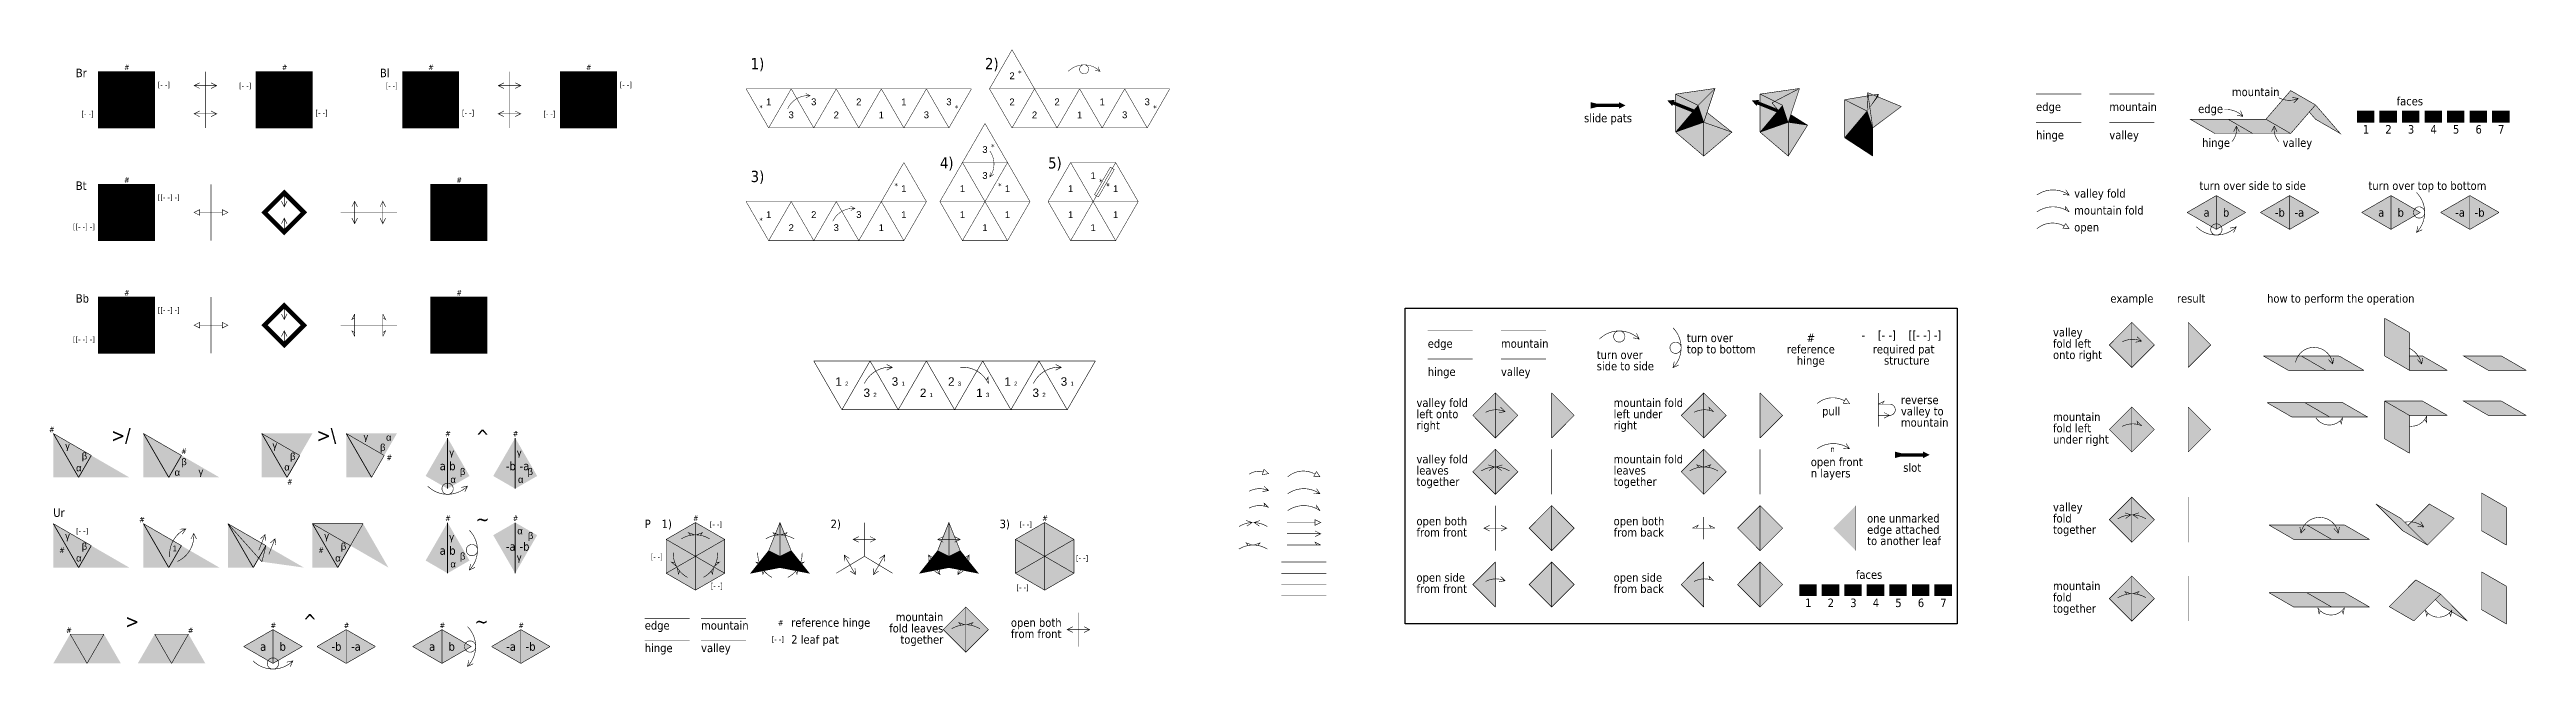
# Model space of a CAD drawing. Header units: inches. Extents: x -12.5 to 77.3, y -38.9 to 8.1.
# Drawn here: x -12.47 to 31.5, y -2.91 to 8.09 of the extents above; entities that cross this region are included whole.
import ezdxf
from ezdxf.enums import TextEntityAlignment as Align

# ---------------------------------------------------------------- set-up
doc = ezdxf.new("R2010")
doc.units = ezdxf.units.IN
doc.header["$LTSCALE"] = 0.2
doc.header["$MEASUREMENT"] = 0
for name, pattern in [('crease . . . . .', [0.4, 0.2, -0.2]), ('mountain __ . . __ . .', [1.25, 0.5, -0.25, 0, -0.25, 0, -0.25]), ('valley __ __ __', [0.75, 0.5, -0.25])]:
    doc.linetypes.add(name, pattern=pattern)
for name, color, linetype in [('arrow-back', 250, 'Continuous'), ('edge', 7, 'Continuous'), ('face-1', 151, 'Continuous'), ('face-2', 91, 'Continuous'), ('face-3', 11, 'Continuous'), ('face-4', 191, 'Continuous'), ('face-5', 51, 'Continuous'), ('face-6', 33, 'Continuous'), ('face-7', 253, 'Continuous'), ('hinge', 250, 'crease . . . . .'), ('mountain', 12, 'mountain __ . . __ . .'), ('numbers', 7, 'Continuous'), ('valley', 143, 'valley __ __ __'), ('z-labels', 94, 'Continuous'), ('z-pats', 251, 'Continuous')]:
    doc.layers.add(name, color=color, linetype=linetype)
doc.styles.add('Arial', font='ARIAL.TTF')
doc.styles.add('labels', font='')
doc.styles.get('labels').set_extended_font_data('Tahoma')

msp = doc.modelspace()

# ---------------------------------------------------------------- texts
at = {"style": 'labels'}
for s, height, p in [('Br', 0.15, (-12, 7.6)), ('#', 0.1, (-11.143337, 7.726361)), ('#', 0.1, (-8.343337, 7.726361)), ('Bl', 0.15, (-6.6, 7.6)), ('#', 0.1, (-5.743337, 7.726361)), ('#', 0.1, (-2.943337, 7.726361)), ('*', 0.1, (4.729143, 7.621531)), ('*', 0.1, (0.134691, 7.006843)), ('*', 0.1, (3.606698, 7.002608)), ('*', 0.1, (7.126698, 7.002608)), ('edge', 0.15, (22.8, 7)), ('mountain', 0.15, (24.1, 7)), ('edge', 0.15, (25.676283, 6.963687)), ('mountain', 0.15, (26.276283, 7.263687)), ('faces', 0.15, (29.2, 7.1)), ('hinge', 0.15, (22.8, 6.5)), ('valley', 0.15, (24.1, 6.5)), ('1', 0.15, (28.6, 6.6)), ('2', 0.15, (29, 6.6)), ('3', 0.15, (29.4, 6.6)), ('4', 0.15, (29.8, 6.6)), ('5', 0.15, (30.2, 6.6)), ('6', 0.15, (30.6, 6.6)), ('7', 0.15, (31, 6.6)), ('*', 0.1, (4.249143, 6.314351)), ('hinge', 0.15, (25.747414, 6.363687)), ('valley', 0.15, (27.176283, 6.363687)), ('Bt', 0.15, (-12, 5.6)), ('#', 0.1, (-11.143337, 5.726361)), ('#', 0.1, (-5.243337, 5.726361)), ('*', 0.1, (2.534691, 5.621531)), ('*', 0.1, (4.374691, 5.621531)), ('*', 0.1, (6.166698, 5.695428)), ('*', 0.1, (6.294691, 5.621531)), ('turn over side to side', 0.15, (25.7, 5.6)), ('turn over top to bottom', 0.15, (28.7, 5.6)), ('valley fold', 0.15, (23.476283, 5.463687)), ('mountain fold', 0.15, (23.476283, 5.163687)), ('*', 0.1, (0.134691, 5.006843)), ('open', 0.15, (23.476283, 4.863687)), ('Bb', 0.15, (-12, 3.6)), ('#', 0.1, (-11.143337, 3.726361)), ('#', 0.1, (-5.243337, 3.726361)), ('result', 0.15, (25.3, 3.6)), ('how to perform the operation', 0.15, (26.9, 3.6)), ('-    [- -]    [[- -] -]', 0.15, (19.7, 2.95)), ('valley', 0.15, (23.1, 3)), ('edge', 0.15, (12, 2.8)), ('mountain', 0.15, (13.3, 2.8)), ('turn over', 0.15, (15, 2.6)), ('turn over', 0.15, (16.6, 2.9)), ('top to bottom', 0.15, (16.6, 2.7)), ('required pat', 0.15, (19.9, 2.7)), ('structure', 0.15, (20.1, 2.5)), ('fold left', 0.15, (23.1, 2.8)), ('onto right', 0.15, (23.1, 2.6)), ('hinge', 0.15, (12, 2.3)), ('valley', 0.15, (13.3, 2.3)), ('side to side', 0.15, (15, 2.4)), ('valley fold', 0.15, (11.8, 1.75)), ('mountain fold', 0.15, (15.3, 1.75)), ('reverse', 0.15, (20.4, 1.8)), ('#', 0.1, (-12.4754, 1.301049)), ('#', 0.1, (-5.443337, 1.226361)), ('#', 0.1, (-4.243337, 1.226361)), ('right', 0.15, (11.8, 1.35)), ('left onto', 0.15, (11.8, 1.55)), ('right', 0.15, (15.3, 1.35)), ('left under', 0.15, (15.3, 1.55)), ('pull', 0.15, (19, 1.6)), ('valley to', 0.15, (20.4, 1.6)), ('mountain', 0.15, (20.4, 1.4)), ('fold left', 0.15, (23.1, 1.3)), ('mountain', 0.15, (23.1, 1.5)), ('#', 0.1, (-10.12856, 0.91702)), ('#', 0.1, (-6.484913, 0.803527)), ('valley fold', 0.15, (11.8, 0.75)), ('mountain fold', 0.15, (15.3, 0.75)), ('n', 0.1, (19.149669, 0.952424)), ('under right', 0.15, (23.1, 1.1)), ('#', 0.1, (-8.249705, 0.37398)), ('together', 0.15, (11.8, 0.35)), ('leaves', 0.15, (11.8, 0.55)), ('together', 0.15, (15.3, 0.35)), ('leaves', 0.15, (15.3, 0.55)), ('open front', 0.15, (18.8, 0.7)), ('n layers', 0.15, (18.8, 0.5)), ('valley', 0.15, (23.1, -0.1)), ('Ur', 0.15, (-12.4, -0.2)), ('#', 0.1, (-10.8754, -0.298951)), ('#', 0.1, (-5.443337, -0.273639)), ('#', 0.1, (-4.243337, -0.273639)), ('P', 0.15, (-1.9, -0.4)), ('#', 0.1, (-1.043337, -0.273639)), ('#', 0.1, (5.156663, -0.273639)), ('from front', 0.15, (11.8, -0.55)), ('open both', 0.15, (11.8, -0.35)), ('from back', 0.15, (15.3, -0.55)), ('open both', 0.15, (15.3, -0.35)), ('one unmarked', 0.15, (19.8, -0.3)), ('edge attached', 0.15, (19.8, -0.5)), ('fold', 0.15, (23.1, -0.3)), ('together', 0.15, (23.1, -0.5)), ('#', 0.1, (-12.294617, -0.841301)), ('1', 0.1, (-10.280924, -0.811477)), ('#', 0.1, (-7.694617, -0.841301)), ('to another leaf', 0.15, (19.8, -0.7)), ('open side', 0.15, (11.8, -1.35)), ('open side', 0.15, (15.3, -1.35)), ('faces', 0.15, (19.6, -1.3)), ('from front', 0.15, (11.8, -1.55)), ('from back', 0.15, (15.3, -1.55)), ('1', 0.15, (18.7, -1.8)), ('2', 0.15, (19.1, -1.8)), ('3', 0.15, (19.5, -1.8)), ('4', 0.15, (19.9, -1.8)), ('5', 0.15, (20.3, -1.8)), ('6', 0.15, (20.7, -1.8)), ('7', 0.15, (21.1, -1.8)), ('fold', 0.15, (23.1, -1.7)), ('together', 0.15, (23.1, -1.9)), ('mountain', 0.15, (23.1, -1.5)), ('#', 0.1, (-12.171933, -2.259299)), ('#', 0.1, (-10.011051, -2.262681)), ('#', 0.1, (-8.543337, -2.173639)), ('#', 0.1, (-7.243337, -2.173639)), ('#', 0.1, (-5.543337, -2.173639)), ('#', 0.1, (-4.143337, -2.173639)), ('edge', 0.15, (-1.9, -2.2)), ('mountain', 0.15, (-0.9, -2.2)), ('#', 0.1, (0.464256, -2.128078)), ('reference hinge', 0.15, (0.7, -2.15)), ('from front', 0.15, (4.6, -2.35)), ('open both', 0.15, (4.6, -2.15)), ('hinge', 0.15, (-1.9, -2.6)), ('valley', 0.15, (-0.9, -2.6)), ('2 leaf pat', 0.15, (0.7, -2.45))]:
    msp.add_text(s, height=height, dxfattribs=at).set_placement(p)
for s, p in [('slide pats', (15.200459, 6.8)), ('example', (24.5, 3.6)), ('reference', (18.8, 2.7)), ('hinge', (18.8, 2.5)), ('#', (18.8, 2.9)), ('slot', (20.600257, 0.6))]:
    msp.add_text(s, height=0.15, dxfattribs=at).set_placement(p, align=Align.CENTER)
for s, p in [('>/', (-11.199795, 1.25)), ('>\\', (-7.549915, 1.25)), ('^ ', (-4.779765, 1.224174)), ('~', (-4.779767, -0.237087)), ('>', (-10.999819, -2.05)), ('^ ', (-7.84432, -2.05)), ('~', (-4.799827, -2.05))]:
    msp.add_text(s, height=0.25, dxfattribs=at).set_placement(p, align=Align.MIDDLE_CENTER)
for s, p in [('fold leaves', (3.4, -2.25)), ('mountain', (3.4, -2.05)), ('together', (3.4, -2.45))]:
    msp.add_text(s, height=0.15, dxfattribs=at).set_placement(p, align=Align.RIGHT)
at = {"layer": 'numbers', "style": 'labels'}
for s, p in [('b', (26.173217, 5.2)), ('-b', (27.126849, 5.2)), ('b', (29.273308, 5.2)), ('-b', (30.673256, 5.2)), ('a', (25.826823, 5.2)), ('-a', (27.473257, 5.2)), ('a', (28.926828, 5.2)), ('-a', (30.326844, 5.2)), ('a', (-5.485634, 0.702411)), ('b', (-5.314191, 0.702411)), ('-b', (-4.27825, 0.702411)), ('-a', (-4.034958, 0.702411)), ('a', (-5.485656, -0.797589)), ('b', (-5.314191, -0.797589)), ('-a', (-4.278233, -0.725707)), ('-b', (-4.034975, -0.725707)), ('a', (-8.673276, -2.5)), ('b', (-8.326824, -2.5)), ('-b', (-7.373135, -2.5)), ('-a', (-7.026752, -2.5)), ('a', (-5.673172, -2.5)), ('b', (-5.326692, -2.5)), ('-a', (-4.273183, -2.5)), ('-b', (-3.926797, -2.5))]:
    msp.add_text(s, height=0.15, dxfattribs=at).set_placement(p, align=Align.MIDDLE_CENTER)
at = {"layer": 'numbers', "attachment_point": 5, "style": 'Arial'}
for s, insert, char_height, width in [('2', (4.62, 7.62376), 0.12, 2.119512), ('1', (0.3, 7.16188), 0.12, 2.119512), ('3', (1.1, 7.16188), 0.12, 2.119512), ('2', (1.9, 7.16188), 0.12, 2.119512), ('1', (2.7, 7.16188), 0.12, 2.119512), ('3', (3.5, 7.16188), 0.12, 2.119512), ('2', (4.62, 7.16188), 0.12, 2.119512), ('2', (5.42, 7.16188), 0.12, 2.119512), ('1', (6.22, 7.16188), 0.12, 2.119512), ('3', (7.02, 7.16188), 0.12, 2.119512), ('3', (0.7, 6.93094), 0.12, 2.119512), ('2', (1.5, 6.93094), 0.12, 2.119512), ('1', (2.3, 6.93094), 0.12, 2.119512), ('3', (3.1, 6.93094), 0.12, 2.119512), ('2', (5.02, 6.93094), 0.12, 2.119512), ('1', (5.82, 6.93094), 0.12, 2.119512), ('3', (6.62, 6.93094), 0.12, 2.119512), ('3', (4.14, 6.31658), 0.12, 2.119512), ('3', (4.14, 5.8547), 0.12, 2.119512), ('1', (6.06, 5.8547), 0.12, 2.119512), ('1', (2.7, 5.62376), 0.12, 2.119512), ('1', (3.74, 5.62376), 0.12, 2.119512), ('1', (4.54, 5.62376), 0.12, 2.119512), ('1', (5.66, 5.62376), 0.12, 2.119512), ('1', (6.46, 5.62376), 0.12, 2.119512), ('1', (0.3, 5.16188), 0.12, 2.119512), ('2', (0.7, 4.93094), 0.12, 2.119512), ('2', (1.1, 5.16188), 0.12, 2.119512), ('3', (1.5, 4.93094), 0.12, 2.119512), ('3', (1.9, 5.16188), 0.12, 2.119512), ('1', (2.3, 4.93094), 0.12, 2.119512), ('1', (2.7, 5.16188), 0.12, 2.119512), ('1', (3.74, 5.16188), 0.12, 2.119512), ('1', (4.14, 4.93094), 0.12, 2.119512), ('1', (4.54, 5.16188), 0.12, 2.119512), ('1', (5.66, 5.16188), 0.12, 2.119512), ('1', (6.06, 4.93094), 0.12, 2.119512), ('1', (6.46, 5.16188), 0.12, 2.119512), ('1 \\H0.5x;2', (1.6, 2.2), 0.15, 2.64939), ('3 \\H0.5x;1', (2.6, 2.2), 0.15, 2.64939), ('2 \\H0.5x;3', (3.6, 2.2), 0.15, 2.64939), ('1 \\H0.5x;2', (4.6, 2.2), 0.15, 2.64939), ('3 \\H0.5x;1', (5.6, 2.2), 0.15, 2.64939), ('3 \\H0.5x;2', (2.1, 2), 0.15, 2.64939), ('2 \\H0.5x;1', (3.1, 2), 0.15, 2.64939), ('1 \\H0.5x;3', (4.1, 2), 0.15, 2.64939), ('3 \\H0.5x;2', (5.1, 2), 0.15, 2.64939), ('γ', (-12.147217, 1.045079), 0.12, 2.64939), ('β', (-11.847029, 0.861093), 0.12, 2.64939), ('γ', (-8.46749, 1.054762), 0.12, 2.64939), ('β', (-8.147935, 0.856251), 0.12, 2.64939), ('γ', (-6.850347, 1.204857), 0.12, 2.64939), ('β', (-6.550158, 1.016029), 0.12, 2.64939), ('α', (-6.44364, 1.209698), 0.12, 2.64939), ('γ', (-5.328123, 0.925931), 0.12, 2.64939), ('γ', (-4.128123, 0.925931), 0.12, 2.64939), ('α', (-11.946623, 0.667423), 0.12, 2.64939), ('α', (-10.198075, 0.589277), 0.12, 2.64939), ('β', (-10.079791, 0.759416), 0.12, 2.64939), ('γ', (-9.779603, 0.585113), 0.12, 2.64939), ('α', (-8.249611, 0.681948), 0.12, 2.64939), ('α', (-5.30123, 0.461939), 0.12, 2.64939), ('β', (-5.13179, 0.58577), 0.12, 2.64939), ('α', (-4.10123, 0.461939), 0.12, 2.64939), ('β', (-3.93179, 0.58577), 0.12, 2.64939), ('α', (-4.114311, -0.448558), 0.12, 2.64939), ('γ', (-12.147217, -0.554921), 0.12, 2.64939), ('β', (-11.847029, -0.738907), 0.12, 2.64939), ('γ', (-7.547217, -0.554921), 0.12, 2.64939), ('β', (-7.247029, -0.738907), 0.12, 2.64939), ('γ', (-5.328123, -0.574069), 0.12, 2.64939), ('β', (-5.13179, -0.91423), 0.12, 2.64939), ('β', (-3.925088, -0.550241), 0.12, 2.64939), ('α', (-11.946623, -0.932577), 0.12, 2.64939), ('α', (-7.346623, -0.932577), 0.12, 2.64939), ('α', (-5.30123, -1.038061), 0.12, 2.64939), ('γ', (-4.129334, -0.934102), 0.12, 2.64939)]:
    msp.add_mtext(s, dxfattribs=dict(at, insert=insert, char_height=char_height, width=width))
at = {"layer": 'z-labels', "style": 'labels'}
for s, height, p in [('1)', 0.2, (-0.02, 7.74)), ('2)', 0.2, (4.14, 7.74)), ('4)', 0.2, (3.34, 5.98)), ('5)', 0.2, (5.26, 5.98)), ('3)', 0.2, (-0.02, 5.74)), ('1)', 0.15, (-1.6, -0.4)), ('2)', 0.15, (1.4, -0.4)), ('3)', 0.15, (4.4, -0.4))]:
    msp.add_text(s, height=height, dxfattribs=at).set_placement(p)
at = {"layer": 'z-pats', "style": 'labels'}
for s, p in [('[- -]', (-10.544207, 7.418865)), ('[- -]', (-9.1, 7.4)), ('[- -]', (-6.5, 7.4)), ('[- -]', (-2.344207, 7.418865)), ('[- -]', (-11.9, 6.9)), ('[- -]', (-7.744207, 6.918865)), ('[- -]', (-5.144207, 6.918865)), ('[- -]', (-3.7, 6.9)), ('[[- -] -]', (-10.544207, 5.418865)), ('[[- -] -]', (-12.05, 4.9)), ('[[- -] -]', (-10.544207, 3.418865)), ('[[- -] -]', (-12.05, 2.9)), ('[- -]', (-11.996, -0.5)), ('[- -]', (-0.744207, -0.381135)), ('[- -]', (4.755793, -0.381135)), ('[- -]', (-1.796023, -0.954853)), ('[- -]', (5.755793, -0.981135)), ('[- -]', (-0.730547, -1.473931)), ('[- -]', (4.7, -1.5)), ('[- -]', (0.354266, -2.419492))]:
    msp.add_text(s, height=0.1, dxfattribs=at).set_placement(p)

# ---------------------------------------------------------------- linework, layer by layer
for p, q in [((11.6, -2.1), (11.6, 3.5)), ((11.6, 3.5), (21.4, 3.5)), ((21.4, 3.5), (21.4, -2.1)), ((21.4, -2.1), (11.6, -2.1))]:
    msp.add_line(p, q)
for points, const_width in [([(-9.8, 7.5), (-9.8, 7.5), (-9.9, 7.45), (-9.8, 7.4)], 0.01), ([(-9.6, 7.5), (-9.6, 7.5), (-9.5, 7.45), (-9.6, 7.4)], 0.01), ([(-4.4, 7.5), (-4.4, 7.5), (-4.5, 7.45), (-4.4, 7.4)], 0.01), ([(-4.2, 7.5), (-4.2, 7.5), (-4.1, 7.45), (-4.2, 7.4)], 0.01), ([(6.14496, 7.783867), (6.14496, 7.783867), (6.182842, 7.702842), (6.095294, 7.721151)], 0.008), ([(-9.9, 7.45), (-9.5, 7.45)], 0.01), ([(-4.5, 7.45), (-4.1, 7.45)], 0.01), ([(0.954863, 7.311683), (0.954863, 7.311683), (1.034862, 7.271683), (0.954862, 7.231683)], 0.008), ([(27.344879, 7.241057), (27.455203, 7.222924)], 0.01), ([(27.374502, 7.145545), (27.455203, 7.222924)], 0.01), ([(-9.8, 7), (-9.8, 7), (-9.9, 6.95), (-9.8, 6.9)], 0.01), ([(-9.9, 6.95), (-9.5, 6.95)], 0.01), ([(-9.6, 7), (-9.6, 7), (-9.5, 6.95), (-9.6, 6.9)], 0.01), ([(-4.4, 7), (-4.4, 7), (-4.5, 6.95), (-4.4, 6.9)], 0.01), ([(-4.5, 6.95), (-4.1, 6.95)], 0.01), ([(-4.2, 7), (-4.2, 7), (-4.1, 6.95), (-4.2, 6.9)], 0.01), ([(26.30756, 6.631059), (26.355445, 6.73209)], 0.01), ([(26.407538, 6.633163), (26.355445, 6.73209)], 0.01), ([(26.363901, 6.927819), (26.472555, 6.901465)], 0.01), ([(26.428445, 7.0042), (26.472555, 6.901465)], 0.01), ([(26.977047, 6.633163), (27.02914, 6.73209)], 0.01), ([(27.077025, 6.631059), (27.02914, 6.73209)], 0.01), ([(4.302302, 5.879851), (4.302302, 5.879851), (4.227661, 5.83057), (4.23302, 5.919851)], 0.008), ([(-8.25, 5.4), (-8.25, 5.4), (-8.3, 5.3), (-8.35, 5.4)], 0.01), ([(-8.3, 5.5), (-8.3, 5.3)], 0.01), ([(-7.1, 5.3), (-7.1, 5.3), (-7.05, 5.4), (-7, 5.3)], 0.01), ([(-7.05, 5), (-7.05, 5.4)], 0.01), ([(-6.6, 5.3), (-6.6, 5.3), (-6.55, 5.4), (-6.5, 5.3)], 0.01), ([(-6.55, 5), (-6.55, 5.4)], 0.01), ([(1.754863, 5.311683), (1.754863, 5.311683), (1.834862, 5.271683), (1.754862, 5.231683)], 0.008), ([(23.325186, 5.602877), (23.325186, 5.602877), (23.386788, 5.509576), (23.275186, 5.516275)], 0.01), ([(-9.6, 5.2), (-9.8, 5.2)], 0.01), ([(-9.6, 5.2), (-9.4, 5.2)], 0.01), ([(-8.25, 5), (-8.25, 5), (-8.3, 5.1), (-8.35, 5)], 0.01), ([(-8.3, 4.9), (-8.3, 5.1)], 0.01), ([(-7.1, 5.1), (-7.1, 5.1), (-7.05, 5), (-7, 5.1)], 0.01), ([(-6.6, 5.1), (-6.6, 5.1), (-6.55, 5), (-6.5, 5.1)], 0.01), ([(26.3062, 4.843829), (26.3062, 4.843829), (26.353553, 4.94511), (26.244117, 4.922224)], 0.01), ([(29.654834, 4.8938), (29.654834, 4.8938), (29.553553, 4.846447), (29.576439, 4.955883)], 0.01), ([(-9.6, 3.2), (-9.8, 3.2)], 0.01), ([(-9.6, 3.2), (-9.4, 3.2)], 0.01), ([(-8.25, 3.4), (-8.25, 3.4), (-8.3, 3.3), (-8.35, 3.4)], 0.01), ([(-8.25, 3), (-8.25, 3), (-8.3, 3.1), (-8.35, 3)], 0.01), ([(-8.3, 3.5), (-8.3, 3.3)], 0.01), ([(-8.3, 2.9), (-8.3, 3.1)], 0.01), ([(15.7062, 3.054834), (15.7062, 3.054834), (15.753553, 2.953553), (15.644117, 2.976439)], 0.01), ([(24.56425, 2.898705), (24.674574, 2.916838)], 0.01), ([(24.593873, 2.994217), (24.674574, 2.916838)], 0.01), ([(2.396774, 2.50237), (2.396774, 2.50237), (2.496774, 2.45237), (2.396774, 2.40237)], 0.01), ([(5.396774, 2.50237), (5.396774, 2.50237), (5.496774, 2.45237), (5.396774, 2.40237)], 0.01), ([(16.454834, 2.4938), (16.454834, 2.4938), (16.353553, 2.446447), (16.376439, 2.555883)], 0.01), ([(27.987819, 2.590732), (28.064575, 2.509438)], 0.01), ([(28.083556, 2.619619), (28.064575, 2.509438)], 0.01), ([(29.568005, 2.590732), (29.644761, 2.509438)], 0.01), ([(29.663742, 2.619619), (29.644761, 2.509438)], 0.01), ([(20, 2), (20, 1.4)], 0.01), ([(20.07, 1.8), (20.1, 1.85), (20, 1.8)], 0.01), ([(13.26425, 1.648705), (13.374574, 1.666838)], 0.01), ([(13.293873, 1.744217), (13.374574, 1.666838)], 0.01), ([(20, 1.6), (20.2, 1.6)], 0.01), ([(20.1, 1.65), (20.1, 1.65), (20.2, 1.6), (20.1, 1.55)], 0.01), ([(14.2, 1), (14.2, 0.2)], 0.01), ([(17.9, 1), (17.9, 0.2)], 0.01), ([(19.425186, 1.102877), (19.425186, 1.102877), (19.486788, 1.009576), (19.375186, 1.016275)], 0.01), ([(13.076025, 0.721653), (13.181926, 0.685804)], 0.01), ([(13.089706, 0.622593), (13.181926, 0.685804)], 0.01), ([(13.323975, 0.721653), (13.218074, 0.685804)], 0.01), ([(13.310294, 0.622593), (13.218074, 0.685804)], 0.01), ([(-5.0938, 0.243829), (-5.0938, 0.243829), (-5.046447, 0.34511), (-5.155883, 0.322224)], 0.01), ([(9.06425, 0.248705), (9.174574, 0.266838)], 0.01), ([(9.093873, 0.344217), (9.174574, 0.266838)], 0.01), ([(10.025186, 0.302877), (10.025186, 0.302877), (10.086788, 0.209576), (9.975186, 0.216275)], 0.01), ([(13.2, 0), (13.2, -0.8)], 0.01), ([(25.5, 0.15), (25.5, -0.65)], 0.01), ([(-10.157715, -0.41918), (-10.157715, -0.41918), (-10.046112, -0.412481), (-10.107715, -0.505782)], 0.01), ([(8.776025, -0.264152), (8.881926, -0.3)], 0.01), ([(8.789706, -0.363212), (8.881926, -0.3)], 0.01), ([(9.023975, -0.264152), (8.918074, -0.3)], 0.01), ([(9.010294, -0.363212), (8.918074, -0.3)], 0.01), ([(9.5, -0.3), (10, -0.3)], 0.01), ([(13.1, -0.35), (13.1, -0.35), (13, -0.4), (13.1, -0.45)], 0.01), ([(13, -0.4), (13.4, -0.4)], 0.01), ([(13.3, -0.35), (13.3, -0.35), (13.4, -0.4), (13.3, -0.45)], 0.01), ([(16.9, -0.2), (16.9, -0.6)], 0.01), ([(24.376025, -0.128347), (24.481926, -0.164196)], 0.01), ([(24.389706, -0.227407), (24.481926, -0.164196)], 0.01), ([(24.623975, -0.128347), (24.518074, -0.164196)], 0.01), ([(24.610294, -0.227407), (24.518074, -0.164196)], 0.01), ([(27.482912, -0.380381), (27.501893, -0.490562)], 0.01), ([(27.578649, -0.409268), (27.501893, -0.490562)], 0.01), ([(28.087819, -0.409268), (28.164575, -0.490562)], 0.01), ([(28.183556, -0.380381), (28.164575, -0.490562)], 0.01), ([(29.571846, -0.367277), (29.682787, -0.381141)], 0.01), ([(29.627313, -0.28407), (29.682787, -0.381141)], 0.01), ([(-9.856534, -0.593066), (-9.856534, -0.593066), (-9.906534, -0.493066), (-9.956534, -0.593066)], 0.01), ([(-8.752556, -0.794117), (-8.640806, -0.515707)], 0.01), ([(-8.724457, -0.589886), (-8.724457, -0.589886), (-8.640806, -0.515707), (-8.631654, -0.627136)], 0.01), ([(-8.573831, -0.866004), (-8.462081, -0.587595)], 0.01), ([(-8.545733, -0.661773), (-8.545733, -0.661773), (-8.462081, -0.587595), (-8.45293, -0.699023)], 0.01), ([(1.646891, -0.988397), (1.646891, -0.988397), (1.640192, -0.876795), (1.733494, -0.938397)], 0.01), ([(1.840192, -1.223205), (1.640192, -0.876795)], 0.01), ([(1.9, -0.55), (1.9, -0.55), (1.8, -0.6), (1.9, -0.65)], 0.01), ([(1.8, -0.6), (2.2, -0.6)], 0.01), ([(2.1, -0.55), (2.1, -0.55), (2.2, -0.6), (2.1, -0.65)], 0.01), ([(2.359808, -0.876795), (2.159808, -1.223205)], 0.01), ([(2.353109, -0.988397), (2.353109, -0.988397), (2.359808, -0.876795), (2.266506, -0.938397)], 0.01), ([(3.146891, -0.988397), (3.146891, -0.988397), (3.140192, -0.876795), (3.233494, -0.938397)], 0.01), ([(3.340192, -1.223205), (3.140192, -0.876795)], 0.01), ([(3.4, -0.55), (3.4, -0.55), (3.3, -0.6), (3.4, -0.65)], 0.01), ([(3.3, -0.6), (3.7, -0.6)], 0.01), ([(3.6, -0.55), (3.6, -0.55), (3.7, -0.6), (3.6, -0.65)], 0.01), ([(3.859808, -0.876795), (3.659808, -1.223205)], 0.01), ([(3.853109, -0.988397), (3.853109, -0.988397), (3.859808, -0.876795), (3.766506, -0.938397)], 0.01), ([(9.5, -0.5), (10.1, -0.5)], 0.01), ([(10, -0.45), (10, -0.45), (10.1, -0.5), (10, -0.55)], 0.01), ([(-4.913394, -1.095884), (-4.913394, -1.095884), (-5.014675, -1.143237), (-4.991789, -1.033801)], 0.01), ([(1.746891, -1.161603), (1.746891, -1.161603), (1.840192, -1.223205), (1.833494, -1.111603)], 0.01), ([(2.253109, -1.161603), (2.253109, -1.161603), (2.159808, -1.223205), (2.166506, -1.111603)], 0.01), ([(3.246891, -1.161603), (3.246891, -1.161603), (3.340192, -1.223205), (3.333494, -1.111603)], 0.01), ([(3.753109, -1.161603), (3.753109, -1.161603), (3.659808, -1.223205), (3.666506, -1.111603)], 0.01), ([(13.293873, -1.255783), (13.374574, -1.333162)], 0.01), ([(25.5, -1.25), (25.5, -2.05)], 0.01), ([(13.26425, -1.351295), (13.374574, -1.333162)], 0.01), ([(5.7, -2.15), (5.7, -2.15), (5.6, -2.2), (5.7, -2.25)], 0.01), ([(5.6, -2.2), (6, -2.2)], 0.01), ([(5.8, -1.9), (5.8, -2.5)], 0.01), ([(5.9, -2.15), (5.9, -2.15), (6, -2.2), (5.9, -2.25)], 0.01), ([(-8.1938, -2.856171), (-8.1938, -2.856171), (-8.146447, -2.75489), (-8.255883, -2.777776)], 0.01), ([(-4.945166, -2.8062), (-4.945166, -2.8062), (-5.046447, -2.853553), (-5.023561, -2.744117)], 0.01)]:
    msp.add_lwpolyline(points, dxfattribs=dict(const_width=const_width))
for points, const_width in [([(5.617158, 7.702842, -0.410434), (6.182842, 7.702842, 0.610292)], 0.008), ([(5.9, 7.82, -1), (5.9, 7.66, -1), (5.9, 7.82, 0.414214)], 0.008), ([(0.637477, 7.042252, -0.315299), (1.034862, 7.271683, 0.290796)], 0.008), ([(27.108788, 7.234998, 0.226312), (27.455203, 7.222924, -0.290796)], 0.01), ([(26.148889, 7.025521, -0.226312), (26.472555, 6.901465, 0.290796)], 0.01), ([(26.274193, 6.45378, 0.226312), (26.355445, 6.73209, -0.290796)], 0.01), ([(27.110392, 6.45378, -0.226312), (27.02914, 6.73209, 0.290796)], 0.01), ([(4.227661, 6.28943, -0.315299), (4.227661, 5.83057, 0.290796)], 0.008), ([(1.437477, 5.042252, -0.315299), (1.834862, 5.271683, 0.290796)], 0.008), ([(22.813212, 5.509576, -0.315299), (23.386788, 5.509576, 0.290796)], 0.01), ([(29.7, 5.2, -1), (29.5, 5.2, -1), (29.7, 5.2, 0.414214)], 0.01), ([(29.553553, 5.553553, -0.410434), (29.553553, 4.846447, 0.610292)], 0.01), ([(22.813212, 4.909576, -0.315299), (23.299522, 4.958466, 0.290796)], 0.01), ([(25.646447, 4.94511, 0.410434), (26.353553, 4.94511, -0.610292)], 0.01), ([(26, 4.798663, 1), (26, 4.998663, 1), (26, 4.798663, -0.414214)], 0.01), ([(15.046447, 2.953553, -0.410434), (15.753553, 2.953553, 0.610292)], 0.01), ([(15.4, 3.1, -1), (15.4, 2.9, -1), (15.4, 3.1, 0.414214)], 0.01), ([(16.353553, 3.153553, -0.410434), (16.353553, 2.446447, 0.610292)], 0.01), ([(16.5, 2.8, -1), (16.3, 2.8, -1), (16.5, 2.8, 0.414214)], 0.01), ([(24.328159, 2.904764, -0.226312), (24.674574, 2.916838, 0.290796)], 0.01), ([(27.405921, 2.543464, -0.849056), (28.064575, 2.509438, 0.290796)], 0.01), ([(29.42874, 2.790944, -0.218767), (29.644761, 2.509438, 0.290796)], 0.01), ([(2.000042, 2.165582, -0.315299), (2.496774, 2.45237, 0.290796)], 0.01), ([(5.000042, 2.165582, -0.315299), (5.496774, 2.45237, 0.290796)], 0.01), ([(18.913212, 1.809576, -0.315299), (19.399522, 1.858466, 0.290796)], 0.01), ([(20.2, 1.6, 1), (20.2, 1.8), (20, 1.8)], 0.01), ([(13.028159, 1.654764, -0.226312), (13.374574, 1.666838, 0.290796)], 0.01), ([(18.913212, 1.009576, -0.315299), (19.486788, 1.009576, 0.290796)], 0.01), ([(8.828159, 0.554764, -0.226312), (9.079062, 0.596461, 0.290796)], 0.01), ([(9.513212, 0.509576, -0.315299), (9.999522, 0.558466, 0.290796)], 0.01), ([(12.947794, 0.613805, -0.285476), (13.452206, 0.613805, 0.290796)], 0.01), ([(-5.753553, 0.34511, 0.410434), (-5.046447, 0.34511, -0.610292)], 0.01), ([(-5.4, 0.198663, 1), (-5.4, 0.398663, 1), (-5.4, 0.198663, -0.414214)], 0.01), ([(8.828159, 0.254764, -0.226312), (9.174574, 0.266838, 0.290796)], 0.01), ([(9.513212, 0.209576, -0.315299), (10.086788, 0.209576, 0.290796)], 0.01), ([(-10.332901, -0.909213, -0.315299), (-10.046112, -0.412481, 0.290796)], 0.01), ([(-5.014675, -0.436131, -0.410434), (-5.014675, -1.143237, 0.610292)], 0.01), ([(8.647794, -0.371999, -0.285476), (9.152206, -0.371999, 0.290796)], 0.01), ([(24.247794, -0.236195, -0.285476), (24.752206, -0.236195, 0.290796)], 0.01), ([(27.501893, -0.490562, -0.849056), (28.164575, -0.490562, 0.290796)], 0.01), ([(29.347143, -0.294584, -0.226312), (29.682787, -0.381141, 0.290796)], 0.01), ([(-10.193322, -0.989798, 0.315299), (-9.906534, -0.493066, -0.290796)], 0.01), ([(-4.868228, -0.789684, -1), (-5.068228, -0.789684, -1), (-4.868228, -0.789684, 0.414214)], 0.01), ([(13.028159, -1.345236, -0.226312), (13.374574, -1.333162, 0.290796)], 0.01), ([(-5.046447, -2.146447, -0.410434), (-5.046447, -2.853553, 0.610292)], 0.01), ([(-4.9, -2.5, -1), (-5.1, -2.5, -1), (-4.9, -2.5, 0.414214)], 0.01), ([(-8.853553, -2.75489, 0.410434), (-8.146447, -2.75489, -0.610292)], 0.01), ([(-8.5, -2.901337, 1), (-8.5, -2.701337, 1), (-8.5, -2.901337, -0.414214)], 0.01)]:
    msp.add_lwpolyline(points, format="xyb", dxfattribs=dict(const_width=const_width))
at = {"const_width": 0.01}
for points in [[(15.4, 7.125), (15.4, 7.15), (15.5, 7.1), (15.4, 7.05), (15.4, 7.075), (15, 7.075), (14.9, 7.05), (14.9, 7.15), (15, 7.125)], [(16.365824, 7.167584), (16.375109, 7.190795), (16.263691, 7.181511), (16.33797, 7.097948), (16.347254, 7.12116), (16.718645, 6.972603), (16.857695, 6.895853), (16.825382, 6.996382), (16.737215, 7.019027)], [(17.865824, 7.167584), (17.875109, 7.190795), (17.763691, 7.181511), (17.83797, 7.097948), (17.847254, 7.12116), (18.218645, 6.972603), (18.28817, 6.934228), (18.205608, 7.03167), (18.205608, 7.03167)], [(-9.8, 5.25), (-9.8, 5.25), (-9.9, 5.2), (-9.8, 5.15)], [(-9.4, 5.25), (-9.4, 5.25), (-9.3, 5.2), (-9.4, 5.15)], [(23.325186, 5.002877), (23.325186, 5.002877), (23.386788, 4.909576), (23.275186, 4.916275)], [(-9.8, 3.25), (-9.8, 3.25), (-9.9, 3.2), (-9.8, 3.15)], [(-9.4, 3.25), (-9.4, 3.25), (-9.3, 3.2), (-9.4, 3.15)], [(19.425186, 1.902877), (19.425186, 1.902877), (19.486788, 1.809576), (19.375186, 1.816275)], [(20.8, 0.925), (20.8, 0.95), (20.9, 0.9), (20.8, 0.85), (20.8, 0.875), (20.4, 0.875), (20.3, 0.85), (20.3, 0.95), (20.4, 0.925)], [(9.06425, 0.548705), (9.174574, 0.566838), (9.093873, 0.644217)], [(10.025186, 0.602877), (10.025186, 0.602877), (10.086788, 0.509576), (9.975186, 0.516275)], [(10, -0.25), (10, -0.25), (10.1, -0.3), (10, -0.35)]]:
    msp.add_lwpolyline(points, close=True, dxfattribs=at)
at = {"color": 254}
for points in [[(15, 7.075), (15, 7.125), (14.9, 7.05), (14.9, 7.15)], [(15.4, 7.125), (15.4, 7.075), (15, 7.125), (15, 7.075)], [(15.4, 7.15), (15.5, 7.1), (15.4, 7.05)], [(16.375109, 7.190795), (16.263691, 7.181511), (16.33797, 7.097948)], [(16.365824, 7.167584), (16.347254, 7.12116), (16.737215, 7.019027), (16.718645, 6.972603)], [(17.875109, 7.190795), (17.763691, 7.181511), (17.83797, 7.097948)], [(17.865824, 7.167584), (17.847254, 7.12116), (18.205608, 7.03167), (18.218645, 6.972603)], [(16.718645, 6.972603), (16.737215, 7.019027), (16.857695, 6.895853), (16.825382, 6.996382)], [(18.218645, 6.972603), (18.205608, 7.03167), (18.28817, 6.934228), (18.205608, 7.03167)], [(20.4, 0.875), (20.4, 0.925), (20.3, 0.85), (20.3, 0.95)], [(20.8, 0.925), (20.8, 0.875), (20.4, 0.925), (20.4, 0.875)], [(20.8, 0.95), (20.9, 0.9), (20.8, 0.85)]]:
    msp.add_solid(points, dxfattribs=at)
at = {"layer": 'arrow-back', "const_width": 0.01}
for points in [[(-11.352206, 7.423571, -0.285476), (-10.847794, 7.423571, 0.290796)], [(-5.952206, 7.423571, -0.285476), (-5.447794, 7.423571, 0.290796)], [(-11.352206, 6.976429, 0.285476), (-10.847794, 6.976429, -0.290796)], [(-5.952206, 6.976429, 0.285476), (-5.447794, 6.976429, -0.290796)], [(-11.352206, 5.423571, -0.285476), (-10.847794, 5.423571, 0.290796)], [(22.813212, 5.209576, -0.315299), (23.386788, 5.209576, 0.290796)], [(-11.352206, 4.976429, 0.285476), (-10.847794, 4.976429, -0.290796)], [(-11.352206, 3.423571, -0.285476), (-10.847794, 3.423571, 0.290796)], [(-11.352206, 2.976429, 0.285476), (-10.847794, 2.976429, -0.290796)], [(3.703226, 2.45237, -0.315299), (4.199958, 2.165582, 0.290796)], [(16.728159, 1.654764, -0.226312), (17.074574, 1.666838, 0.290796)], [(24.328159, 1.404764, -0.226312), (24.674574, 1.416838, 0.290796)], [(27.767167, 1.557365, 0.545507), (28.240806, 1.559709, -0.290796)], [(29.430701, 1.409625, 0.341055), (29.731986, 1.589709, -0.290796)], [(16.647794, 0.613805, -0.285476), (17.152206, 0.613805, 0.290796)], [(8.828159, -0.045236, -0.226312), (9.174574, -0.033162, 0.290796)], [(9.513212, -0.090424, -0.315299), (10.086788, -0.090424, 0.290796)], [(-1.14176, -1.273068, -0.285476), (-1.393966, -0.836234, 0.290796)], [(-1.252206, -0.590698, -0.285476), (-0.747794, -0.590698, 0.290796)], [(-0.606034, -0.836234, -0.285476), (-0.85824, -1.273068, 0.290796)], [(0.35824, -1.273068, -0.285476), (0.106034, -0.836234, 0.290796)], [(0.247794, -0.590698, -0.285476), (0.752206, -0.590698, 0.290796)], [(0.893966, -0.836234, -0.285476), (0.64176, -1.273068, 0.290796)], [(8.647794, -0.771999, -0.285476), (9.152206, -0.771999, 0.290796)], [(16.728159, -1.345236, -0.226312), (17.074574, -1.333162, 0.290796)], [(24.247794, -1.636195, -0.285476), (24.752206, -1.636195, 0.290796)], [(3.547794, -2.186195, -0.285476), (4.052206, -2.186195, 0.290796)], [(27.800041, -1.812635, 0.545507), (28.27368, -1.810291, -0.290796)], [(29.709309, -1.852023, 0.545507), (30.182948, -1.849679, -0.290796)]]:
    msp.add_lwpolyline(points, format="xyb", dxfattribs=at)
for points in [[(-11.187632, 7.487715), (-11.223053, 7.534032), (-11.118074, 7.49557)], [(-11.012368, 7.487715), (-10.976947, 7.534032), (-11.081926, 7.49557)], [(-5.787632, 7.487715), (-5.823053, 7.534032), (-5.718074, 7.49557)], [(-5.612368, 7.487715), (-5.576947, 7.534032), (-5.681926, 7.49557)], [(-11.187632, 6.912285), (-11.223053, 6.865968), (-11.118074, 6.90443)], [(-11.012368, 6.912285), (-10.976947, 6.865968), (-11.081926, 6.90443)], [(-5.787632, 6.912285), (-5.823053, 6.865968), (-5.718074, 6.90443)], [(-5.612368, 6.912285), (-5.576947, 6.865968), (-5.681926, 6.90443)], [(-11.187632, 5.487715), (-11.223053, 5.534032), (-11.118074, 5.49557)], [(-11.012368, 5.487715), (-10.976947, 5.534032), (-11.081926, 5.49557)], [(23.325965, 5.244225), (23.324647, 5.302519), (23.386788, 5.209576)], [(-11.187632, 4.912285), (-11.223053, 4.865968), (-11.118074, 4.90443)], [(-11.012368, 4.912285), (-10.976947, 4.865968), (-11.081926, 4.90443)], [(-11.187632, 3.487715), (-11.223053, 3.534032), (-11.118074, 3.49557)], [(-11.012368, 3.487715), (-10.976947, 3.534032), (-11.081926, 3.49557)], [(-7.05, 3.33), (-7.1, 3.3), (-7.05, 3.4)], [(-7.05, 3.07), (-7.1, 3.1), (-7.05, 3)], [(-7.05, 3.4), (-7.05, 3)], [(-6.55, 3.4), (-6.55, 3)], [(-6.55, 3.33), (-6.5, 3.3), (-6.55, 3.4)], [(-6.55, 3.07), (-6.5, 3.1), (-6.55, 3)], [(-11.187632, 2.912285), (-11.223053, 2.865968), (-11.118074, 2.90443)], [(-11.012368, 2.912285), (-10.976947, 2.865968), (-11.081926, 2.90443)], [(4.164608, 2.226), (4.192614, 2.277144), (4.199958, 2.165582)], [(17.007715, 1.687574), (16.993873, 1.744217), (17.074574, 1.666838)], [(24.607715, 1.437574), (24.593873, 1.494217), (24.674574, 1.416838)], [(28.197597, 1.504637), (28.218415, 1.450171), (28.240806, 1.559709)], [(29.700663, 1.527108), (29.731953, 1.477906), (29.731986, 1.589709)], [(16.812368, 0.677949), (16.776947, 0.724267), (16.881926, 0.685804)], [(16.987632, 0.677949), (17.023053, 0.724267), (16.918074, 0.685804)], [(9.107715, -0.012426), (9.093873, 0.044217), (9.174574, -0.033162)], [(10.025965, -0.055775), (10.024647, 0.002519), (10.086788, -0.090424)], [(16.77, -0.4), (16.8, -0.35), (16.7, -0.4)], [(16.7, -0.4), (17.1, -0.4)], [(17.03, -0.4), (17, -0.35), (17.1, -0.4)], [(-1.087632, -0.526554), (-1.123053, -0.480236), (-1.018074, -0.518699)], [(-0.912368, -0.526554), (-0.876947, -0.480236), (-0.981926, -0.518699)], [(0.412368, -0.526554), (0.376947, -0.480236), (0.481926, -0.518699)], [(0.587632, -0.526554), (0.623053, -0.480236), (0.518074, -0.518699)], [(8.812368, -0.707855), (8.776947, -0.661537), (8.881926, -0.7)], [(8.987632, -0.707855), (9.023053, -0.661537), (8.918074, -0.7)], [(9.5, -0.7), (10.1, -0.7)], [(10.03, -0.7), (10, -0.65), (10.1, -0.7)], [(-1.36723, -1.010831), (-1.425053, -1.003315), (-1.339253, -1.074998)], [(-1.279598, -1.162615), (-1.301999, -1.216449), (-1.321179, -1.106303)], [(-0.720402, -1.162615), (-0.698001, -1.216449), (-0.678821, -1.106303)], [(-0.63277, -1.010831), (-0.574947, -1.003315), (-0.660747, -1.074998)], [(0.13277, -1.010831), (0.074947, -1.003315), (0.160747, -1.074998)], [(0.220402, -1.162615), (0.198001, -1.216449), (0.178821, -1.106303)], [(0.779598, -1.162615), (0.801999, -1.216449), (0.821179, -1.106303)], [(0.86723, -1.010831), (0.925053, -1.003315), (0.839253, -1.074998)], [(17.007715, -1.312426), (16.993873, -1.255783), (17.074574, -1.333162)], [(24.412368, -1.572051), (24.376947, -1.525733), (24.481926, -1.564196)], [(24.587632, -1.572051), (24.623053, -1.525733), (24.518074, -1.564196)], [(3.712368, -2.122051), (3.676947, -2.075733), (3.781926, -2.114196)], [(3.887632, -2.122051), (3.923053, -2.075733), (3.818074, -2.114196)], [(27.844529, -1.865363), (27.823711, -1.919829), (27.80132, -1.810291)], [(28.230471, -1.865363), (28.251289, -1.919829), (28.27368, -1.810291)], [(29.753797, -1.904751), (29.732979, -1.959217), (29.710587, -1.849679)], [(30.139738, -1.904751), (30.160557, -1.959217), (30.182948, -1.849679)]]:
    msp.add_lwpolyline(points, dxfattribs=at)
at = {"layer": 'edge'}
for points, const_width in [([(4.62, 8.08564), (4.22, 7.39282)], 0.008), ([(5.02, 7.39282), (4.62, 8.08564)], 0.008), ([(-9.7, 6.7), (-9.7, 7.7)], 0.01), ([(-4.3, 6.7), (-4.3, 7.7)], 0.01), ([(0.3, 6.7), (-0.1, 7.39282)], 0.008), ([(0.7, 7.39282), (-0.1, 7.39282)], 0.008), ([(1.5, 7.39282), (0.7, 7.39282)], 0.008), ([(2.3, 7.39282), (1.5, 7.39282)], 0.008), ([(3.1, 7.39282), (2.3, 7.39282)], 0.008), ([(3.9, 7.39282), (3.1, 7.39282)], 0.008), ([(3.9, 7.39282), (3.5, 6.7)], 0.008), ([(4.62, 6.7), (4.22, 7.39282)], 0.008), ([(5.02, 7.39282), (4.62, 6.7)], 0.008), ([(5.82, 7.39282), (5.02, 7.39282)], 0.008), ([(6.62, 7.39282), (5.82, 7.39282)], 0.008), ([(7.42, 7.39282), (6.62, 7.39282)], 0.008), ([(7.42, 7.39282), (7.02, 6.7)], 0.008), ([(17.1, 7.4), (16.4, 7.3)], 0.01), ([(16.4, 6.625), (16.4, 7.3)], 0.01), ([(17.1, 7.4), (16.9, 6.8)], 0.01), ([(18.6, 7.4), (17.9, 7.3)], 0.01), ([(17.9, 6.625), (17.9, 7.3)], 0.01), ([(18.111055, 7.144355), (18.6, 7.4)], 0.01), ([(18.111055, 7.144355), (18.4, 6.8)], 0.01), ([(18.6, 7.4), (18.4, 6.8)], 0.01), ([(20, 7.3), (19.4, 7.2)], 0.01), ([(19.4, 6.525), (19.4, 7.2)], 0.01), ([(19.8, 7), (19.811023, 7.325407)], 0.01), ([(19.811023, 7.325407), (20.406832, 7.079431)], 0.01), ([(20.406832, 7.079431), (19.9, 6.7)], 0.01), ([(20, 7.3), (19.991796, 7.250776)], 0.01), ([(22.8, 7.3), (23.6, 7.3)], 0.01), ([(27.319814, 7.362263), (26.879721, 6.854088), (26.207405, 6.854088), (25.535088, 6.854088), (25.975181, 6.6), (26.647498, 6.6), (27.319814, 6.6), (27.759907, 7.108176)], 0.01), ([(27.759907, 7.108176), (28.2, 6.6), (27.759907, 6.854088), (27.649884, 6.981132)], 0.01), ([(0.3, 6.7), (1.1, 6.7)], 0.008), ([(1.1, 6.7), (1.9, 6.7)], 0.008), ([(1.9, 6.7), (2.7, 6.7)], 0.008), ([(2.7, 6.7), (3.5, 6.7)], 0.008), ([(4.14, 6.77846), (3.74, 6.08564)], 0.008), ([(4.54, 6.08564), (4.14, 6.77846)], 0.008), ([(4.62, 6.7), (5.42, 6.7)], 0.008), ([(5.42, 6.7), (6.22, 6.7)], 0.008), ([(6.22, 6.7), (7.02, 6.7)], 0.008), ([(16.4, 6.625), (16.9, 6.2), (17.4, 6.625), (16.958242, 6.974725)], 0.01), ([(17.9, 6.625), (18.4, 6.2), (18.743191, 6.749141), (18.445158, 6.935473)], 0.01), ([(19.9, 6.2), (19.9, 6.7)], 0.01), ([(19.9, 6.2), (19.4, 6.525)], 0.01), ([(2.7, 6.08564), (2.3, 5.39282)], 0.008), ([(3.1, 5.39282), (2.7, 6.08564)], 0.008), ([(3.74, 6.08564), (3.34, 5.39282)], 0.008), ([(4.54, 6.08564), (4.14, 5.39282)], 0.008), ([(4.94, 5.39282), (4.54, 6.08564)], 0.008), ([(5.66, 6.08564), (5.26, 5.39282)], 0.008), ([(6.46, 6.08564), (5.66, 6.08564)], 0.008), ([(6.86, 5.39282), (6.46, 6.08564)], 0.008), ([(-9.6, 4.7), (-9.6, 5.7)], 0.01), ([(0.3, 4.7), (-0.1, 5.39282)], 0.008), ([(0.7, 5.39282), (-0.1, 5.39282)], 0.008), ([(1.5, 5.39282), (0.7, 5.39282)], 0.008), ([(2.3, 5.39282), (1.5, 5.39282)], 0.008), ([(3.1, 5.39282), (2.7, 4.7)], 0.008), ([(3.74, 4.7), (3.34, 5.39282)], 0.008), ([(4.94, 5.39282), (4.54, 4.7)], 0.008), ([(5.66, 4.7), (5.26, 5.39282)], 0.008), ([(6.86, 5.39282), (6.46, 4.7)], 0.008), ([(25.480385, 5.2), (26, 5.5)], 0.01), ([(27.3, 5.5), (27.819615, 5.2)], 0.01), ([(28.580385, 5.2), (29.1, 5.5)], 0.01), ([(30.5, 5.5), (31.019615, 5.2)], 0.01), ([(-6.3, 5.2), (-7.3, 5.2)], 0.01), ([(26.519615, 5.2), (26, 4.9)], 0.01), ([(26.780385, 5.2), (27.3, 4.9)], 0.01), ([(29.619615, 5.2), (29.1, 4.9)], 0.01), ([(29.980385, 5.2), (30.5, 4.9)], 0.01), ([(0.3, 4.7), (1.1, 4.7)], 0.008), ([(1.1, 4.7), (1.9, 4.7)], 0.008), ([(1.9, 4.7), (2.7, 4.7)], 0.008), ([(3.74, 4.7), (4.54, 4.7)], 0.008), ([(5.66, 4.7), (6.46, 4.7)], 0.008), ([(-9.6, 2.7), (-9.6, 3.7)], 0.01), ([(-6.3, 3.2), (-7.3, 3.2)], 0.01), ([(12, 3.1), (12.8, 3.1)], 0.01), ([(25.5, 3.25), (25.5, 2.45)], 0.01), ([(25.5, 3.25), (25.9, 2.85), (25.5, 2.45)], 0.01), ([(28.987591, 3.324088), (28.987591, 2.654088)], 0.01), ([(26.835088, 2.654088), (27.507405, 2.654088), (28.179721, 2.654088)], 0.01), ([(29.427684, 3.07), (29.427684, 2.4), (30.1, 2.4)], 0.01), ([(29.427684, 2.654088), (29.659907, 2.654088)], 0.01), ([(31.059907, 2.654088), (30.387591, 2.654088), (30.827684, 2.4), (31.5, 2.4)], 0.01), ([(2.1, 2.566025), (1.1, 2.566025)], 0.01), ([(3.1, 2.566025), (2.1, 2.566025)], 0.01), ([(4.1, 2.566025), (3.1, 2.566025)], 0.01), ([(5.1, 2.566025), (4.1, 2.566025)], 0.01), ([(6.1, 2.566025), (5.1, 2.566025)], 0.01), ([(27.275181, 2.4), (27.947498, 2.4), (28.619814, 2.4)], 0.01), ([(14.2, 2), (14.2, 1.2)], 0.01), ([(14.2, 2), (14.6, 1.6), (14.2, 1.2)], 0.01), ([(17.9, 2), (17.9, 1.2)], 0.01), ([(17.9, 2), (18.3, 1.6), (17.9, 1.2)], 0.01), ([(26.902214, 1.824088), (27.574531, 1.824088), (28.246847, 1.824088)], 0.01), ([(28.987591, 1.184088), (28.987591, 1.854088)], 0.01), ([(28.987591, 1.854088), (29.659907, 1.854088)], 0.01), ([(31.059907, 1.854088), (30.387591, 1.854088), (30.827684, 1.6), (31.5, 1.6)], 0.01), ([(1.6, 1.7), (2.6, 1.7)], 0.01), ([(2.6, 1.7), (3.6, 1.7)], 0.01), ([(3.6, 1.7), (4.6, 1.7)], 0.01), ([(4.6, 1.7), (5.6, 1.7)], 0.01), ([(25.5, 1.75), (25.5, 0.95)], 0.01), ([(25.5, 1.75), (25.9, 1.35), (25.5, 0.95)], 0.01), ([(27.342307, 1.57), (28.014624, 1.57), (28.68694, 1.57)], 0.01), ([(29.427684, 0.93), (29.427684, 1.6), (30.1, 1.6)], 0.01), ([(-12.399999, 1.279422), (-11.725, 0.889711)], 0.01), ([(-10.799999, 1.279422), (-10.125, 0.889711)], 0.01), ([(-8.25, 0.5), (-8.025, 0.889711)], 0.015), ([(-6.75, 0.5), (-6.525, 0.889711)], 0.01), ([(28.833164, 0.028329), (29.307405, -0.445912)], 0.01), ([(29.400407, -0.35291), (29.781166, 0.027849)], 0.01), ([(30.707405, 0.224088), (30.707405, -0.445912)], 0.01), ([(-12.399999, -0.320578), (-11.725, -0.710289)], 0.01), ([(-10.35, -1.1), (-10.799999, -0.320578)], 0.015), ([(-10.799999, -0.320578), (-10.125, -0.710289)], 0.01), ([(-9.299999, -0.320578), (-8.695737, -0.996049)], 0.01), ([(-9.299999, -0.320578), (-8.625, -0.710289)], 0.01), ([(-7.799999, -0.320578), (-6.9, -0.320577)], 0.01), ([(2, -0.3), (2, -0.9)], 0.01), ([(26.935088, -0.345912), (27.607405, -0.345912), (28.279721, -0.345912)], 0.01), ([(29.273257, -0.225759), (29.747498, -0.7), (30.221259, -0.226238)], 0.01), ([(31.147498, -0.7), (31.147498, -0.03)], 0.01), ([(-7.35, -1.1), (-7.125, -0.710289)], 0.015), ([(27.375181, -0.6), (28.047498, -0.6), (28.719814, -0.6)], 0.01), ([(2, -0.9), (1.5, -1.2)], 0.01), ([(2, -0.9), (2.5, -1.2)], 0.01), ([(13.2, -1), (12.8, -1.4), (13.2, -1.8)], 0.01), ([(13.2, -1), (13.2, -1.8)], 0.01), ([(16.9, -1), (16.5, -1.4), (16.9, -1.8)], 0.01), ([(16.9, -1), (16.9, -1.8)], 0.01), ([(29.067312, -1.791824), (29.541073, -1.318063)], 0.01), ([(30.707405, -1.175912), (30.707405, -1.845912)], 0.01), ([(9.4, -1.6), (10.2, -1.6)], 0.01), ([(26.935088, -1.545912), (27.607405, -1.545912), (28.279721, -1.545912)], 0.01), ([(29.981166, -1.572151), (29.507405, -2.045912)], 0.01), ([(30.015314, -1.792304), (29.888164, -1.665153)], 0.01), ([(30.455407, -2.046391), (29.981166, -1.572151)], 0.01), ([(31.147498, -2.1), (31.147498, -1.43)], 0.01), ([(-9.019615, -2.5), (-8.5, -2.2)], 0.01), ([(-7.2, -2.2), (-6.680385, -2.5)], 0.01), ([(-6.019615, -2.5), (-5.5, -2.2)], 0.01), ([(-4.1, -2.2), (-3.580385, -2.5)], 0.01), ([(-1.9, -2), (-1.1, -2)], 0.01), ([(27.375181, -1.8), (28.047498, -1.8), (28.719814, -1.8)], 0.01), ([(-12.1, -2.280385), (-11.5, -2.280385)], 0.01), ([(-10.6, -2.280385), (-10, -2.280385)], 0.01), ([(-7.980385, -2.5), (-8.5, -2.8)], 0.01), ([(-7.719615, -2.5), (-7.2, -2.8)], 0.01), ([(-4.980385, -2.5), (-5.5, -2.8)], 0.01), ([(-4.619615, -2.5), (-4.1, -2.8)], 0.01)]:
    msp.add_lwpolyline(points, dxfattribs=dict(at, const_width=const_width))
for points, const_width in [([(-11.6, 7.7), (-10.6, 7.7), (-10.6, 6.7), (-11.6, 6.7)], 0.01), ([(-8.8, 7.7), (-7.8, 7.7), (-7.8, 6.7), (-8.8, 6.7)], 0.01), ([(-6.2, 7.7), (-5.2, 7.7), (-5.2, 6.7), (-6.2, 6.7)], 0.01), ([(-3.4, 7.7), (-2.4, 7.7), (-2.4, 6.7), (-3.4, 6.7)], 0.01), ([(28.5, 7), (28.8, 7), (28.8, 6.8), (28.5, 6.8)], 0.01), ([(28.9, 7), (29.2, 7), (29.2, 6.8), (28.9, 6.8)], 0.01), ([(29.3, 7), (29.6, 7), (29.6, 6.8), (29.3, 6.8)], 0.01), ([(29.7, 7), (30, 7), (30, 6.8), (29.7, 6.8)], 0.01), ([(30.1, 7), (30.4, 7), (30.4, 6.8), (30.1, 6.8)], 0.01), ([(30.5, 7), (30.8, 7), (30.8, 6.8), (30.5, 6.8)], 0.01), ([(30.9, 7), (31.2, 7), (31.2, 6.8), (30.9, 6.8)], 0.01), ([(6.085359, 5.516743), (6.365359, 6.001717), (6.434641, 5.961717), (6.154641, 5.476743)], 0.008), ([(-11.6, 5.7), (-10.6, 5.7), (-10.6, 4.7), (-11.6, 4.7)], 0.01), ([(-8.3, 5.6), (-8.7, 5.2), (-8.3, 4.8), (-7.9, 5.2)], 0.01), ([(-8.3, 5.5), (-8, 5.2), (-8.3, 4.9), (-8.6, 5.2)], 0.01), ([(-5.7, 5.7), (-4.7, 5.7), (-4.7, 4.7), (-5.7, 4.7)], 0.01), ([(-11.6, 3.7), (-10.6, 3.7), (-10.6, 2.7), (-11.6, 2.7)], 0.01), ([(-8.3, 3.6), (-8.7, 3.2), (-8.3, 2.8), (-7.9, 3.2)], 0.01), ([(-5.7, 3.7), (-4.7, 3.7), (-4.7, 2.7), (-5.7, 2.7)], 0.01), ([(-8.3, 3.5), (-8, 3.2), (-8.3, 2.9), (-8.6, 3.2)], 0.01), ([(24.5, 3.25), (24.1, 2.85), (24.5, 2.45), (24.9, 2.85)], 0.01), ([(13.2, 2), (12.8, 1.6), (13.2, 1.2), (13.6, 1.6)], 0.01), ([(16.9, 2), (16.5, 1.6), (16.9, 1.2), (17.3, 1.6)], 0.01), ([(24.5, 1.75), (24.1, 1.35), (24.5, 0.95), (24.9, 1.35)], 0.01), ([(13.2, 1), (12.8, 0.6), (13.2, 0.2), (13.6, 0.6)], 0.01), ([(16.9, 1), (16.5, 0.6), (16.9, 0.2), (17.3, 0.6)], 0.01), ([(14.2, 0), (13.8, -0.4), (14.2, -0.8), (14.6, -0.4)], 0.01), ([(17.9, 0), (17.5, -0.4), (17.9, -0.8), (18.3, -0.4)], 0.01), ([(24.5, 0.15), (24.1, -0.25), (24.5, -0.65), (24.9, -0.25)], 0.01), ([(-1, -1.5), (-0.480385, -1.2), (-0.480385, -0.6), (-1, -0.3), (-1.519615, -0.6), (-1.519615, -1.2)], 0.01), ([(0.5, -1.1), (1.019615, -1.2), (0.7, -0.8), (0.5, -0.3), (0.3, -0.8), (-0.019615, -1.2)], 0.01), ([(4.019615, -1.2), (3.7, -0.8), (3.5, -0.3), (3.3, -0.8), (2.980385, -1.2), (3.5, -1.1)], 0.01), ([(5.719615, -1.2), (5.719615, -0.6), (5.2, -0.3), (4.680385, -0.6), (4.680385, -1.2), (5.2, -1.5)], 0.01), ([(14.2, -1), (13.8, -1.4), (14.2, -1.8), (14.6, -1.4)], 0.01), ([(17.9, -1), (17.5, -1.4), (17.9, -1.8), (18.3, -1.4)], 0.01), ([(24.5, -1.25), (24.1, -1.65), (24.5, -2.05), (24.9, -1.65)], 0.01), ([(18.6, -1.4), (18.9, -1.4), (18.9, -1.6), (18.6, -1.6)], 0.01), ([(19, -1.4), (19.3, -1.4), (19.3, -1.6), (19, -1.6)], 0.01), ([(19.4, -1.4), (19.7, -1.4), (19.7, -1.6), (19.4, -1.6)], 0.01), ([(19.8, -1.4), (20.1, -1.4), (20.1, -1.6), (19.8, -1.6)], 0.01), ([(20.2, -1.4), (20.5, -1.4), (20.5, -1.6), (20.2, -1.6)], 0.01), ([(20.6, -1.4), (20.9, -1.4), (20.9, -1.6), (20.6, -1.6)], 0.01), ([(21, -1.4), (21.3, -1.4), (21.3, -1.6), (21, -1.6)], 0.01), ([(3.8, -1.8), (3.4, -2.2), (3.8, -2.6), (4.2, -2.2)], 0.01)]:
    msp.add_lwpolyline(points, close=True, dxfattribs=dict(at, const_width=const_width))
at = {"layer": 'face-1'}
for points in [[(-11.6, 7.7), (-11.6, 7.2), (-11.1, 7.7), (-11.1, 7.2)], [(-11.1, 7.2), (-11.1, 7.7), (-10.6, 7.2), (-10.6, 7.7)], [(-6.2, 7.7), (-6.2, 7.2), (-5.7, 7.7), (-5.7, 7.2)], [(-5.7, 7.2), (-5.7, 7.7), (-5.2, 7.2), (-5.2, 7.7)], [(-11.6, 7.2), (-11.6, 6.7), (-11.1, 7.2), (-11.1, 6.7)], [(-11.1, 6.7), (-11.1, 7.2), (-10.6, 6.7), (-10.6, 7.2)], [(-6.2, 7.2), (-6.2, 6.7), (-5.7, 7.2), (-5.7, 6.7)], [(-5.7, 6.7), (-5.7, 7.2), (-5.2, 6.7), (-5.2, 7.2)], [(16.8, 7.1), (16.9, 6.8), (17.4, 6.625)], [(26.879721, 6.854088), (27.319814, 6.6), (27.319814, 7.362263), (27.759907, 7.108176)], [(16.9, 6.2), (16.9, 6.8), (16.4, 6.625)], [(17.4, 6.625), (16.9, 6.8), (16.9, 6.2)], [(18.4, 6.2), (18.4, 6.8), (17.9, 6.625)], [(18.445158, 6.935473), (18.4, 6.8), (18.743191, 6.749141)], [(18.743191, 6.749141), (18.4, 6.8), (18.4, 6.2)], [(19.9, 6.2), (19.9, 6.7), (19.4, 6.525)], [(25.535088, 6.854088), (25.975181, 6.6), (26.207405, 6.854088), (26.647498, 6.6)], [(26.647498, 6.6), (26.207405, 6.854088), (27.319814, 6.6), (26.879721, 6.854088)], [(28.5, 7), (28.8, 7), (28.5, 6.8), (28.8, 6.8)], [(-11.6, 5.7), (-11.6, 5.2), (-11.1, 5.7), (-11.1, 5.2)], [(-11.1, 5.2), (-11.1, 5.7), (-10.6, 5.2), (-10.6, 5.7)], [(25.480385, 5.2), (26, 4.9), (26, 5.5)], [(26, 5.5), (26, 4.9), (26.519615, 5.2)], [(28.580385, 5.2), (29.1, 4.9), (29.1, 5.5)], [(29.1, 5.5), (29.1, 4.9), (29.619615, 5.2)], [(-11.6, 5.2), (-11.6, 4.7), (-11.1, 5.2), (-11.1, 4.7)], [(-11.1, 4.7), (-11.1, 5.2), (-10.6, 4.7), (-10.6, 5.2)], [(-11.6, 3.7), (-11.6, 3.2), (-11.1, 3.7), (-11.1, 3.2)], [(-11.1, 3.2), (-11.1, 3.7), (-10.6, 3.2), (-10.6, 3.7)], [(-5.7, 3.7), (-5.7, 3.2), (-5.2, 3.7), (-5.2, 3.2)], [(-5.2, 3.2), (-5.2, 3.7), (-4.7, 3.2), (-4.7, 3.7)], [(-11.6, 3.2), (-11.6, 2.7), (-11.1, 3.2), (-11.1, 2.7)], [(-11.1, 2.7), (-11.1, 3.2), (-10.6, 2.7), (-10.6, 3.2)], [(-5.7, 3.2), (-5.7, 2.7), (-5.2, 3.2), (-5.2, 2.7)], [(-5.2, 2.7), (-5.2, 3.2), (-4.7, 2.7), (-4.7, 3.2)], [(24.5, 3.25), (24.1, 2.85), (24.5, 2.45)], [(24.5, 3.25), (24.5, 2.45), (24.9, 2.85)], [(26.835088, 2.654088), (27.275181, 2.4), (27.507405, 2.654088), (27.947498, 2.4)], [(27.947498, 2.4), (27.507405, 2.654088), (28.619814, 2.4), (28.179721, 2.654088)], [(29.427684, 2.4), (28.987591, 2.654088), (30.1, 2.4), (29.659907, 2.654088)], [(13.2, 2), (12.8, 1.6), (13.2, 1.2)], [(13.2, 2), (13.2, 1.2), (13.6, 1.6)], [(16.9, 2), (16.5, 1.6), (16.9, 1.2)], [(16.9, 2), (16.9, 1.2), (17.3, 1.6)], [(17.9, 2), (17.9, 1.2), (18.3, 1.6)], [(26.902214, 1.824088), (27.342307, 1.57), (27.574531, 1.824088), (28.014624, 1.57)], [(28.014624, 1.57), (27.574531, 1.824088), (28.68694, 1.57), (28.246847, 1.824088)], [(29.427684, 1.6), (28.987591, 1.854088), (30.1, 1.6), (29.659907, 1.854088)], [(28.987591, 1.854088), (29.427684, 1.6), (28.987591, 1.184088), (29.427684, 0.93)], [(30.827684, 1.6), (30.387591, 1.854088), (31.5, 1.6), (31.059907, 1.854088)], [(24.5, 1.75), (24.1, 1.35), (24.5, 0.95)], [(24.5, 1.75), (24.5, 0.95), (24.9, 1.35)], [(25.5, 1.75), (25.5, 0.95), (25.9, 1.35)], [(-11.95, 0.5), (-12.399999, 1.279422), (-11.95, 0.5), (-12.4, 0.5)], [(-12.399999, 1.279422), (-11.725, 0.889711), (-12.399999, 1.279422), (-11.95, 0.5)], [(-11.05, 0.5), (-11.725, 0.889711), (-11.05, 0.5), (-11.95, 0.5)], [(-10.35, 0.5), (-10.799999, 1.279422), (-10.35, 0.5), (-10.8, 0.5)], [(-10.799999, 1.279422), (-10.125, 0.889711), (-10.799999, 1.279422), (-10.35, 0.5)], [(-9.45, 0.5), (-10.125, 0.889711), (-9.45, 0.5), (-10.35, 0.5)], [(-8.25, 0.5), (-8.699999, 1.279422), (-8.25, 0.5), (-8.7, 0.5)], [(-8.699999, 1.279422), (-8.025, 0.889711), (-8.699999, 1.279422), (-7.8, 1.279423)], [(-8.699999, 1.279422), (-8.025, 0.889711), (-8.699999, 1.279422), (-8.25, 0.5)], [(-6.75, 0.5), (-7.199999, 1.279422), (-6.75, 0.5), (-7.2, 0.5)], [(-7.199999, 1.279422), (-6.525, 0.889711), (-7.199999, 1.279422), (-6.3, 1.279423)], [(-7.199999, 1.279422), (-6.525, 0.889711), (-7.199999, 1.279422), (-6.75, 0.5)], [(-5.4, 0.3), (-5.4, 1.2), (-5.4, 0.3), (-5.789712, 0.525)], [(-5.4, 1.2), (-5.010289, 0.525), (-5.4, 1.2), (-5.4, 0.3)], [(13.2, 1), (12.8, 0.6), (13.2, 0.2)], [(13.2, 1), (13.2, 0.2), (13.6, 0.6)], [(16.9, 1), (16.5, 0.6), (16.9, 0.2)], [(16.9, 1), (16.9, 0.2), (17.3, 0.6)], [(17.9, 0), (17.5, -0.4), (17.9, -0.8)], [(17.9, 0), (17.9, -0.8), (18.3, -0.4)], [(19.6, 0), (19.2, -0.4), (19.6, -0.8)], [(24.5, 0.15), (24.1, -0.25), (24.5, -0.65)], [(24.5, 0.15), (24.5, -0.65), (24.9, -0.25)], [(29.747498, -0.7), (29.307405, -0.445912), (30.221259, -0.226238), (29.781166, 0.027849)], [(-11.95, -1.1), (-12.399999, -0.320578), (-11.95, -1.1), (-12.4, -1.1)], [(-12.399999, -0.320578), (-11.725, -0.710289), (-12.399999, -0.320578), (-11.95, -1.1)], [(-10.35, -1.1), (-10.799999, -0.320578), (-10.35, -1.1), (-10.8, -1.1)], [(-10.799999, -0.320578), (-10.125, -0.710289), (-10.799999, -0.320578), (-10.35, -1.1)], [(-8.85, -1.1), (-9.299999, -0.320578), (-8.85, -1.1), (-9.3, -1.1)], [(-9.299999, -0.320578), (-8.625, -0.710289), (-8.695737, -0.996049)], [(-7.35, -1.1), (-7.799999, -0.320578), (-7.35, -1.1), (-7.8, -1.1)], [(-5.4, -1.2), (-5.4, -0.3), (-5.4, -1.2), (-5.789712, -0.975)], [(-5.4, -0.3), (-5.010289, -0.975), (-5.4, -0.3), (-5.4, -1.2)], [(-1.519615, -0.6), (-1, -0.9), (-1, -0.3)], [(-1, -0.3), (-1, -0.9), (-0.480385, -0.6)], [(0.3, -0.8), (0.5, -0.9), (0.5, -0.3)], [(0.5, -0.3), (0.5, -0.9), (0.7, -0.8)], [(26.935088, -0.345912), (27.375181, -0.6), (27.607405, -0.345912), (28.047498, -0.6)], [(28.047498, -0.6), (27.607405, -0.345912), (28.719814, -0.6), (28.279721, -0.345912)], [(-11.05, -1.1), (-11.725, -0.710289), (-11.05, -1.1), (-11.95, -1.1)], [(-9.45, -1.1), (-10.125, -0.710289), (-9.45, -1.1), (-10.35, -1.1)], [(-8.695737, -0.996049), (-8.625, -0.710289), (-7.95, -1.1)], [(-1.519615, -1.2), (-1, -0.9), (-1.519615, -0.6)], [(-0.480385, -0.6), (-1, -0.9), (-0.480385, -1.2)], [(-0.019615, -1.2), (0.5, -0.9), (0.3, -0.8)], [(0.7, -0.8), (0.5, -0.9), (1.019615, -1.2)], [(-1, -1.5), (-1, -0.9), (-1.519615, -1.2)], [(-0.480385, -1.2), (-1, -0.9), (-1, -1.5)], [(0.5, -1.1), (0.5, -0.9), (-0.019615, -1.2)], [(1.019615, -1.2), (0.5, -0.9), (0.5, -1.1)], [(13.2, -1), (12.8, -1.4), (13.2, -1.8)], [(16.9, -1), (16.5, -1.4), (16.9, -1.8)], [(17.9, -1), (17.5, -1.4), (17.9, -1.8)], [(24.5, -1.25), (24.1, -1.65), (24.5, -2.05)], [(24.5, -1.25), (24.5, -2.05), (24.9, -1.65)], [(29.507405, -2.045912), (29.067312, -1.791824), (29.981166, -1.572151), (29.541073, -1.318063)], [(30.707405, -1.175912), (31.147498, -1.43), (30.707405, -1.845912), (31.147498, -2.1)], [(18.6, -1.4), (18.9, -1.4), (18.6, -1.6), (18.9, -1.6)], [(26.935088, -1.545912), (27.375181, -1.8), (27.607405, -1.545912), (28.047498, -1.8)], [(28.047498, -1.8), (27.607405, -1.545912), (28.719814, -1.8), (28.279721, -1.545912)], [(3.8, -1.8), (3.4, -2.2), (3.8, -2.6)], [(3.8, -1.8), (3.8, -2.6), (4.2, -2.2)], [(-12.4, -2.8), (-11.8, -2.8), (-12.1, -2.280385)], [(-12.1, -2.280385), (-11.8, -2.8), (-11.5, -2.280385)], [(-11.5, -2.280385), (-11.8, -2.8), (-11.2, -2.8)], [(-10.9, -2.8), (-10.3, -2.8), (-10.6, -2.280385)], [(-10.6, -2.280385), (-10.3, -2.8), (-10, -2.280385)], [(-10, -2.280385), (-10.3, -2.8), (-9.7, -2.8)], [(-9.019615, -2.5), (-8.5, -2.8), (-8.5, -2.2)], [(-8.5, -2.2), (-8.5, -2.8), (-7.980385, -2.5)], [(-6.019615, -2.5), (-5.5, -2.8), (-5.5, -2.2)], [(-5.5, -2.2), (-5.5, -2.8), (-4.980385, -2.5)]]:
    msp.add_solid(points, dxfattribs=at)
at = {"layer": 'face-2'}
for points in [[(19.811023, 7.325407), (19.8, 7), (19.9, 6.7)], [(27.649884, 6.981132), (27.759907, 7.108176), (27.759907, 6.854088), (28.2, 6.6)], [(28.9, 7), (29.2, 7), (28.9, 6.8), (29.2, 6.8)], [(26.780385, 5.2), (27.3, 4.9), (27.3, 5.5)], [(27.3, 5.5), (27.3, 4.9), (27.819615, 5.2)], [(29.980385, 5.2), (30.5, 4.9), (30.5, 5.5)], [(30.5, 5.5), (30.5, 4.9), (31.019615, 5.2)], [(25.5, 3.25), (25.5, 2.45), (25.9, 2.85)], [(28.987591, 3.324088), (29.427684, 3.07), (28.987591, 2.654088), (29.427684, 2.4)], [(30.827684, 2.4), (30.387591, 2.654088), (31.5, 2.4), (31.059907, 2.654088)], [(14.2, 2), (14.2, 1.2), (14.6, 1.6)], [(-4.2, 0.3), (-4.2, 1.2), (-4.2, 0.3), (-4.589712, 0.525)], [(-4.2, 1.2), (-3.810289, 0.525), (-4.2, 1.2), (-4.2, 0.3)], [(28.833164, 0.028329), (29.273257, -0.225759), (29.307405, -0.445912), (29.747498, -0.7)], [(30.707405, 0.224088), (31.147498, -0.03), (30.707405, -0.445912), (31.147498, -0.7)], [(-6.9, -0.320577), (-7.125, -0.710289), (-6.45, -1.1)], [(-4.2, -0.3), (-4.2, -1.2), (-4.2, -0.3), (-4.589712, -0.525001)], [(-4.2, -1.2), (-3.810289, -0.525), (-4.2, -1.2), (-4.2, -0.3)], [(17.9, -1), (17.9, -1.8), (18.3, -1.4)], [(19, -1.4), (19.3, -1.4), (19, -1.6), (19.3, -1.6)], [(29.888164, -1.665153), (29.981166, -1.572151), (30.015314, -1.792304), (30.455407, -2.046391)], [(-7.719615, -2.5), (-7.2, -2.8), (-7.2, -2.2)], [(-7.2, -2.2), (-7.2, -2.8), (-6.680385, -2.5)], [(-4.619615, -2.5), (-4.1, -2.8), (-4.1, -2.2)], [(-4.1, -2.2), (-4.1, -2.8), (-3.580385, -2.5)]]:
    msp.add_solid(points, dxfattribs=at)
at = {"layer": 'face-3'}
for points in [[(-8.8, 7.7), (-8.8, 7.2), (-8.3, 7.7), (-8.3, 7.2)], [(-8.3, 7.2), (-8.3, 7.7), (-7.8, 7.2), (-7.8, 7.7)], [(-3.4, 7.7), (-3.4, 7.2), (-2.9, 7.7), (-2.9, 7.2)], [(-2.9, 7.2), (-2.9, 7.7), (-2.4, 7.2), (-2.4, 7.7)], [(-8.8, 7.2), (-8.8, 6.7), (-8.3, 7.2), (-8.3, 6.7)], [(-8.3, 6.7), (-8.3, 7.2), (-7.8, 6.7), (-7.8, 7.2)], [(-3.4, 7.2), (-3.4, 6.7), (-2.9, 7.2), (-2.9, 6.7)], [(-2.9, 6.7), (-2.9, 7.2), (-2.4, 6.7), (-2.4, 7.2)], [(17.1, 7.4), (16.8, 7.1), (16.4, 7.3)], [(16.4, 7.3), (16.4, 6.625), (16.8, 7.1)], [(16.9, 6.8), (16.8, 7.1), (16.4, 6.625)], [(17.1, 7.4), (16.9, 6.8), (16.8, 7.1)], [(18.6, 7.4), (18.3, 7.1), (17.9, 7.3)], [(17.9, 7.3), (17.9, 6.625), (18.3, 7.1)], [(18.4, 6.8), (18.3, 7.1), (17.9, 6.625)], [(18.6, 7.4), (18.4, 6.8), (18.111055, 7.144355)], [(20, 7.3), (19.8, 7), (19.4, 7.2)], [(19.4, 7.2), (19.4, 6.525), (19.8, 7)], [(20, 7.3), (19.8, 7), (19.991796, 7.250776)], [(20.406832, 7.079431), (19.9, 6.7), (19.811023, 7.325407)], [(19.9, 6.7), (19.8, 7), (19.4, 6.525)], [(29.3, 7), (29.6, 7), (29.3, 6.8), (29.6, 6.8)], [(-8.7, 5.2), (-8.6, 5.2), (-8.3, 5.6), (-8.3, 5.5)], [(-8.3, 5.5), (-8.3, 5.6), (-8, 5.2), (-7.9, 5.2)], [(-8.3, 4.9), (-8.3, 4.8), (-8.6, 5.2), (-8.7, 5.2)], [(-7.9, 5.2), (-8, 5.2), (-8.3, 4.8), (-8.3, 4.9)], [(-8.7, 3.2), (-8.6, 3.2), (-8.3, 3.6), (-8.3, 3.5)], [(-8.3, 3.5), (-8.3, 3.6), (-8, 3.2), (-7.9, 3.2)], [(-8.3, 2.9), (-8.3, 2.8), (-8.6, 3.2), (-8.7, 3.2)], [(-7.9, 3.2), (-8, 3.2), (-8.3, 2.8), (-8.3, 2.9)], [(14.2, 0), (13.8, -0.4), (14.2, -0.8)], [(14.2, 0), (14.2, -0.8), (14.6, -0.4)], [(-9.299999, -0.320578), (-8.625, -0.710289), (-9.299999, -0.320578), (-8.85, -1.1)], [(-7.799999, -0.320578), (-7.125, -0.710289), (-6.9, -0.320577)], [(-7.799999, -0.320578), (-7.125, -0.710289), (-7.799999, -0.320578), (-7.35, -1.1)], [(3.3, -0.8), (3.5, -0.9), (3.5, -0.3)], [(3.5, -0.3), (3.5, -0.9), (3.7, -0.8)], [(4.680385, -0.6), (5.2, -0.9), (5.2, -0.3)], [(5.2, -0.3), (5.2, -0.9), (5.719615, -0.6)], [(2.980385, -1.2), (3.5, -0.9), (3.3, -0.8)], [(3.7, -0.8), (3.5, -0.9), (4.019615, -1.2)], [(4.680385, -1.2), (5.2, -0.9), (4.680385, -0.6)], [(5.719615, -0.6), (5.2, -0.9), (5.719615, -1.2)], [(3.5, -1.1), (3.5, -0.9), (2.980385, -1.2)], [(4.019615, -1.2), (3.5, -0.9), (3.5, -1.1)], [(5.2, -1.5), (5.2, -0.9), (4.680385, -1.2)], [(5.719615, -1.2), (5.2, -0.9), (5.2, -1.5)], [(14.2, -1), (13.8, -1.4), (14.2, -1.8)], [(14.2, -1), (14.2, -1.8), (14.6, -1.4)], [(19.4, -1.4), (19.7, -1.4), (19.4, -1.6), (19.7, -1.6)]]:
    msp.add_solid(points, dxfattribs=at)
at = {"layer": 'face-4'}
for points in [[(29.7, 7), (30, 7), (29.7, 6.8), (30, 6.8)], [(-5.7, 5.7), (-5.7, 5.2), (-5.2, 5.7), (-5.2, 5.2)], [(-5.2, 5.2), (-5.2, 5.7), (-4.7, 5.2), (-4.7, 5.7)], [(-5.7, 5.2), (-5.7, 4.7), (-5.2, 5.2), (-5.2, 4.7)], [(-5.2, 4.7), (-5.2, 5.2), (-4.7, 4.7), (-4.7, 5.2)], [(19.8, -1.4), (20.1, -1.4), (19.8, -1.6), (20.1, -1.6)]]:
    msp.add_solid(points, dxfattribs=at)
at = {"layer": 'face-5'}
for points in [[(30.1, 7), (30.4, 7), (30.1, 6.8), (30.4, 6.8)], [(20.2, -1.4), (20.5, -1.4), (20.2, -1.6), (20.5, -1.6)]]:
    msp.add_solid(points, dxfattribs=at)
at = {"layer": 'face-6'}
for points in [[(30.5, 7), (30.8, 7), (30.5, 6.8), (30.8, 6.8)], [(20.6, -1.4), (20.9, -1.4), (20.6, -1.6), (20.9, -1.6)]]:
    msp.add_solid(points, dxfattribs=at)
at = {"layer": 'face-7'}
for points in [[(30.9, 7), (31.2, 7), (30.9, 6.8), (31.2, 6.8)], [(21, -1.4), (21.3, -1.4), (21, -1.6), (21.3, -1.6)]]:
    msp.add_solid(points, dxfattribs=at)
at = {"layer": 'hinge'}
for points, const_width in [([(-8.3, 7.7), (-8.3, 7.2)], 0.01), ([(-2.9, 7.7), (-2.9, 7.2)], 0.01), ([(-11.6, 7.2), (-11.1, 7.2)], 0.01), ([(-11.1, 7.2), (-10.6, 7.2)], 0.01), ([(-8.8, 7.2), (-8.3, 7.2)], 0.01), ([(-8.3, 7.2), (-7.8, 7.2)], 0.01), ([(-8.3, 6.7), (-8.3, 7.2)], 0.01), ([(-6.2, 7.2), (-5.7, 7.2)], 0.01), ([(-5.7, 7.2), (-5.2, 7.2)], 0.01), ([(-3.4, 7.2), (-2.9, 7.2)], 0.01), ([(-2.9, 7.2), (-2.4, 7.2)], 0.01), ([(-2.9, 6.7), (-2.9, 7.2)], 0.01), ([(0.7, 7.39282), (0.3, 6.7)], 0.008), ([(1.5, 7.39282), (1.1, 6.7)], 0.008), ([(1.9, 6.7), (1.5, 7.39282)], 0.008), ([(2.3, 7.39282), (1.9, 6.7)], 0.008), ([(2.7, 6.7), (2.3, 7.39282)], 0.008), ([(3.1, 7.39282), (2.7, 6.7)], 0.008), ([(3.5, 6.7), (3.1, 7.39282)], 0.008), ([(5.02, 7.39282), (4.22, 7.39282)], 0.008), ([(5.42, 6.7), (5.02, 7.39282)], 0.008), ([(5.82, 7.39282), (5.42, 6.7)], 0.008), ([(6.22, 6.7), (5.82, 7.39282)], 0.008), ([(6.62, 7.39282), (6.22, 6.7)], 0.008), ([(7.02, 6.7), (6.62, 7.39282)], 0.008), ([(22.8, 6.8), (23.6, 6.8)], 0.01), ([(26.647498, 6.6), (26.207405, 6.854088)], 0.01), ([(4.14, 5.39282), (3.74, 6.08564)], 0.008), ([(6.06, 5.39282), (5.66, 6.08564)], 0.008), ([(6.46, 6.08564), (6.06, 5.39282)], 0.008), ([(-5.2, 5.7), (-5.2, 5.2)], 0.01), ([(0.7, 5.39282), (0.3, 4.7)], 0.008), ([(1.1, 4.7), (0.7, 5.39282)], 0.008), ([(1.5, 5.39282), (1.1, 4.7)], 0.008), ([(2.3, 5.39282), (1.9, 4.7)], 0.008), ([(2.7, 4.7), (2.3, 5.39282)], 0.008), ([(3.1, 5.39282), (2.3, 5.39282)], 0.008), ([(4.14, 5.39282), (3.34, 5.39282)], 0.008), ([(4.14, 5.39282), (3.74, 4.7)], 0.008), ([(4.54, 4.7), (4.14, 5.39282)], 0.008), ([(4.94, 5.39282), (4.14, 5.39282)], 0.008), ([(6.06, 5.39282), (5.26, 5.39282)], 0.008), ([(6.06, 5.39282), (5.66, 4.7)], 0.008), ([(6.46, 4.7), (6.06, 5.39282)], 0.008), ([(6.86, 5.39282), (6.06, 5.39282)], 0.008), ([(26, 5.5), (26, 4.9)], 0.01), ([(26, 5.5), (26.519615, 5.2)], 0.01), ([(26.780385, 5.2), (27.3, 5.5)], 0.01), ([(27.3, 5.5), (27.3, 4.9)], 0.01), ([(29.1, 5.5), (29.1, 4.9)], 0.01), ([(29.1, 5.5), (29.619615, 5.2)], 0.01), ([(29.980385, 5.2), (30.5, 5.5)], 0.01), ([(30.5, 5.5), (30.5, 4.9)], 0.01), ([(-11.6, 5.2), (-11.1, 5.2)], 0.01), ([(-11.1, 5.2), (-10.6, 5.2)], 0.01), ([(-5.7, 5.2), (-5.2, 5.2)], 0.01), ([(-5.2, 5.2), (-4.7, 5.2)], 0.01), ([(-5.2, 4.7), (-5.2, 5.2)], 0.01), ([(25.480385, 5.2), (26, 4.9)], 0.01), ([(27.819615, 5.2), (27.3, 4.9)], 0.01), ([(28.580385, 5.2), (29.1, 4.9)], 0.01), ([(31.019615, 5.2), (30.5, 4.9)], 0.01), ([(-5.2, 3.7), (-5.2, 3.2)], 0.01), ([(-11.6, 3.2), (-11.1, 3.2)], 0.01), ([(-11.1, 3.2), (-10.6, 3.2)], 0.01), ([(-5.7, 3.2), (-5.2, 3.2)], 0.01), ([(-5.2, 3.2), (-4.7, 3.2)], 0.01), ([(-5.2, 2.7), (-5.2, 3.2)], 0.01), ([(28.987591, 3.324088), (29.427684, 3.07)], 0.01), ([(26.835088, 2.654088), (27.275181, 2.4)], 0.01), ([(28.179721, 2.654088), (28.619814, 2.4)], 0.01), ([(29.659907, 2.654088), (30.1, 2.4)], 0.01), ([(31.059907, 2.654088), (31.5, 2.4)], 0.01), ([(1.6, 1.7), (1.1, 2.566025)], 0.01), ([(2.1, 2.566025), (1.6, 1.7)], 0.01), ([(3.1, 2.566025), (2.6, 1.7)], 0.01), ([(3.6, 1.7), (3.1, 2.566025)], 0.01), ([(4.6, 1.7), (4.1, 2.566025)], 0.01), ([(5.1, 2.566025), (4.6, 1.7)], 0.01), ([(6.1, 2.566025), (5.6, 1.7)], 0.01), ([(12, 2.6), (12.8, 2.6)], 0.01), ([(26.902214, 1.824088), (27.342307, 1.57)], 0.01), ([(28.246847, 1.824088), (28.68694, 1.57)], 0.01), ([(29.659907, 1.854088), (30.1, 1.6)], 0.01), ([(31.059907, 1.854088), (31.5, 1.6)], 0.01), ([(-11.95, 0.5), (-12.399999, 1.279422)], 0.015), ([(-11.95, 0.5), (-11.725, 0.889711)], 0.015), ([(-10.35, 0.5), (-10.799999, 1.279422)], 0.015), ([(-10.35, 0.5), (-10.125, 0.889711)], 0.015), ([(-8.25, 0.5), (-8.699999, 1.279422)], 0.015), ([(-8.699999, 1.279422), (-8.025, 0.889711)], 0.01), ([(-6.75, 0.5), (-7.199999, 1.279422)], 0.015), ([(-7.199999, 1.279422), (-6.525, 0.889711)], 0.01), ([(-5.4, 0.3), (-5.4, 1.2)], 0.015), ([(-4.2, 0.3), (-4.2, 1.2)], 0.015), ([(28.987591, 1.184088), (29.427684, 0.93)], 0.01), ([(19.6, -0.8), (19.6, 0)], 0.01), ([(28.833164, 0.028329), (29.273257, -0.225759)], 0.01), ([(29.781166, 0.027849), (30.221259, -0.226238)], 0.01), ([(30.707405, 0.224088), (31.147498, -0.03)], 0.01), ([(-11.95, -1.1), (-12.399999, -0.320578)], 0.015), ([(-8.85, -1.1), (-9.299999, -0.320578)], 0.015), ([(-7.35, -1.1), (-7.799999, -0.320578)], 0.015), ([(-7.799999, -0.320578), (-7.125, -0.710289)], 0.01), ([(-6.9, -0.320577), (-7.125, -0.710289)], 0.01), ([(-5.4, -1.2), (-5.4, -0.3)], 0.015), ([(-4.2, -0.3), (-4.2, -1.2)], 0.015), ([(3.5, -0.3), (3.5, -0.9)], 0.01), ([(5.2, -0.3), (5.2, -0.9)], 0.01), ([(26.935088, -0.345912), (27.375181, -0.6)], 0.01), ([(28.279721, -0.345912), (28.719814, -0.6)], 0.01), ([(-11.95, -1.1), (-11.725, -0.710289)], 0.015), ([(-10.35, -1.1), (-10.125, -0.710289)], 0.015), ([(-8.85, -1.1), (-8.625, -0.710289)], 0.015), ([(-8.695737, -0.996049), (-8.625, -0.710289)], 0.01), ([(3.3, -0.8), (3.5, -0.9)], 0.01), ([(3.5, -0.9), (3.7, -0.8)], 0.01), ([(4.680385, -0.6), (5.2, -0.9)], 0.01), ([(5.2, -0.9), (5.719615, -0.6)], 0.01), ([(2.980385, -1.2), (3.5, -0.9)], 0.01), ([(3.5, -0.9), (3.5, -1.1)], 0.01), ([(4.019615, -1.2), (3.5, -0.9)], 0.01), ([(4.680385, -1.2), (5.2, -0.9)], 0.01), ([(5.2, -0.9), (5.2, -1.5)], 0.01), ([(5.719615, -1.2), (5.2, -0.9)], 0.01), ([(9.4, -1), (10.2, -1)], 0.01), ([(26.935088, -1.545912), (27.375181, -1.8)], 0.01), ([(28.279721, -1.545912), (28.719814, -1.8)], 0.01), ([(-8.5, -2.2), (-8.5, -2.8)], 0.01), ([(-8.5, -2.2), (-7.980385, -2.5)], 0.01), ([(-7.719615, -2.5), (-7.2, -2.2)], 0.01), ([(-7.2, -2.2), (-7.2, -2.8)], 0.01), ([(-5.5, -2.2), (-5.5, -2.8)], 0.01), ([(-5.5, -2.2), (-4.980385, -2.5)], 0.01), ([(-4.619615, -2.5), (-4.1, -2.2)], 0.01), ([(-4.1, -2.2), (-4.1, -2.8)], 0.01), ([(29.507405, -2.045912), (29.067312, -1.791824)], 0.01), ([(30.455407, -2.046391), (30.015314, -1.792304)], 0.01), ([(31.147498, -2.1), (30.707405, -1.845912)], 0.01), ([(-12.1, -2.280385), (-11.8, -2.8)], 0.01), ([(-11.5, -2.280385), (-11.8, -2.8)], 0.01), ([(-10.6, -2.280385), (-10.3, -2.8)], 0.01), ([(-10, -2.280385), (-10.3, -2.8)], 0.01), ([(-9.019615, -2.5), (-8.5, -2.8)], 0.01), ([(-6.680385, -2.5), (-7.2, -2.8)], 0.01), ([(-6.019615, -2.5), (-5.5, -2.8)], 0.01), ([(-3.580385, -2.5), (-4.1, -2.8)], 0.01), ([(-1.9, -2.4), (-1.1, -2.4)], 0.01)]:
    msp.add_lwpolyline(points, dxfattribs=dict(at, const_width=const_width))
at = {"layer": 'mountain', "const_width": 0.01}
for points in [[(-11.1, 7.7), (-11.1, 7.2)], [(-5.7, 7.7), (-5.7, 7.2)], [(-11.1, 6.7), (-11.1, 7.2)], [(-5.7, 6.7), (-5.7, 7.2)], [(19.811023, 7.325407), (19.9, 6.7)], [(24.1, 7.3), (24.9, 7.3)], [(27.319814, 7.362263), (27.759907, 7.108176)], [(16.4, 6.625), (16.9, 6.8)], [(16.9, 6.2), (16.9, 6.8)], [(17.4, 6.625), (16.9, 6.8)], [(17.9, 6.625), (18.4, 6.8)], [(18.4, 6.2), (18.4, 6.8)], [(18.743191, 6.749141), (18.4, 6.8)], [(19.4, 6.525), (19.9, 6.7)], [(-11.1, 5.7), (-11.1, 5.2)], [(-11.1, 4.7), (-11.1, 5.2)], [(-11.1, 3.7), (-11.1, 3.2)], [(-11.1, 2.7), (-11.1, 3.2)], [(13.3, 3.1), (14.1, 3.1)], [(29.427684, 2.4), (28.987591, 2.654088)], [(4.1, 2.566025), (3.6, 1.7)], [(16.9, 2), (16.9, 1.2)], [(28.014624, 1.57), (27.574531, 1.824088)], [(29.427684, 1.6), (28.987591, 1.854088)], [(24.5, 1.75), (24.5, 0.95)], [(16.9, 1), (16.9, 0.2)], [(17.9, 0), (17.9, -0.8)], [(-1, -0.3), (-1, -0.9)], [(0.5, -0.3), (0.5, -0.9)], [(29.747498, -0.7), (29.307405, -0.445912)], [(31.147498, -0.7), (30.707405, -0.445912)], [(-1, -0.9), (-1.519615, -1.2)], [(-1, -0.9), (-0.480385, -1.2)], [(0.5, -0.9), (-0.019615, -1.2)], [(0.5, -0.9), (1.019615, -1.2)], [(9.4, -1.2), (10.2, -1.2)], [(17.9, -1), (17.9, -1.8)], [(24.5, -1.25), (24.5, -2.05)], [(29.541073, -1.318063), (29.981166, -1.572151)], [(30.707405, -1.175912), (31.147498, -1.43)], [(28.047498, -1.8), (27.607405, -1.545912)], [(-0.9, -2), (-0.1, -2)], [(3.8, -1.8), (3.8, -2.6)]]:
    msp.add_lwpolyline(points, dxfattribs=at)
at = {"layer": 'valley'}
for points, const_width in [([(1.1, 6.7), (0.7, 7.39282)], 0.008), ([(16.4, 7.3), (16.8, 7.1)], 0.01), ([(16.8, 7.1), (16.4, 6.625)], 0.01), ([(16.8, 7.1), (17.1, 7.4)], 0.01), ([(16.8, 7.1), (16.9, 6.8)], 0.01), ([(17.9, 7.3), (18.3, 7.1)], 0.01), ([(18.3, 7.1), (17.9, 6.625)], 0.01), ([(19.4, 7.2), (19.8, 7)], 0.01), ([(20, 7.3), (19.972496, 7.258744)], 0.01), ([(19.8, 7), (19.4, 6.525)], 0.01), ([(19.9, 6.7), (19.8, 7)], 0.01), ([(24.1, 6.8), (24.9, 6.8)], 0.01), ([(27.319814, 6.6), (26.879721, 6.854088)], 0.01), ([(4.54, 6.08564), (3.74, 6.08564)], 0.008), ([(-8.3, 5.6), (-8.3, 5.5)], 0.01), ([(1.9, 4.7), (1.5, 5.39282)], 0.008), ([(-8.6, 5.2), (-8.7, 5.2)], 0.01), ([(-8.3, 4.9), (-8.3, 4.8)], 0.01), ([(-8, 5.2), (-7.9, 5.2)], 0.01), ([(-8.3, 3.6), (-8.3, 3.5)], 0.01), ([(-8.6, 3.2), (-8.7, 3.2)], 0.01), ([(-8, 3.2), (-7.9, 3.2)], 0.01), ([(24.5, 3.25), (24.5, 2.45)], 0.01), ([(-8.3, 2.9), (-8.3, 2.8)], 0.01), ([(27.947498, 2.4), (27.507405, 2.654088)], 0.01), ([(2.6, 1.7), (2.1, 2.566025)], 0.01), ([(5.6, 1.7), (5.1, 2.566025)], 0.01), ([(13.3, 2.6), (14.1, 2.6)], 0.01), ([(13.2, 2), (13.2, 1.2)], 0.01), ([(13.2, 1), (13.2, 0.2)], 0.01), ([(14.2, 0), (14.2, -0.8)], 0.01), ([(24.5, 0.15), (24.5, -0.65)], 0.01), ([(28.047498, -0.6), (27.607405, -0.345912)], 0.01), ([(-1.519615, -0.6), (-1, -0.9)], 0.01), ([(-0.480385, -0.6), (-1, -0.9)], 0.01), ([(0.3, -0.8), (0.5, -0.9)], 0.01), ([(0.7, -0.8), (0.5, -0.9)], 0.01), ([(-1, -1.5), (-1, -0.9)], 0.01), ([(0.5, -1.1), (0.5, -0.9)], 0.01), ([(14.2, -1), (14.2, -1.8)], 0.01), ([(9.4, -1.4), (10.2, -1.4)], 0.01), ([(-0.9, -2.4), (-0.1, -2.4)], 0.01)]:
    msp.add_lwpolyline(points, dxfattribs=dict(at, const_width=const_width))

msp.set_redraw_order([(e.dxf.handle, doc.entitydb.next_handle()) for e in msp.query("TEXT MTEXT ATTDEF DIMENSION ARC_DIMENSION")])  # texts and dimensions are drawn at this point

doc.saveas('drawing.dxf')
